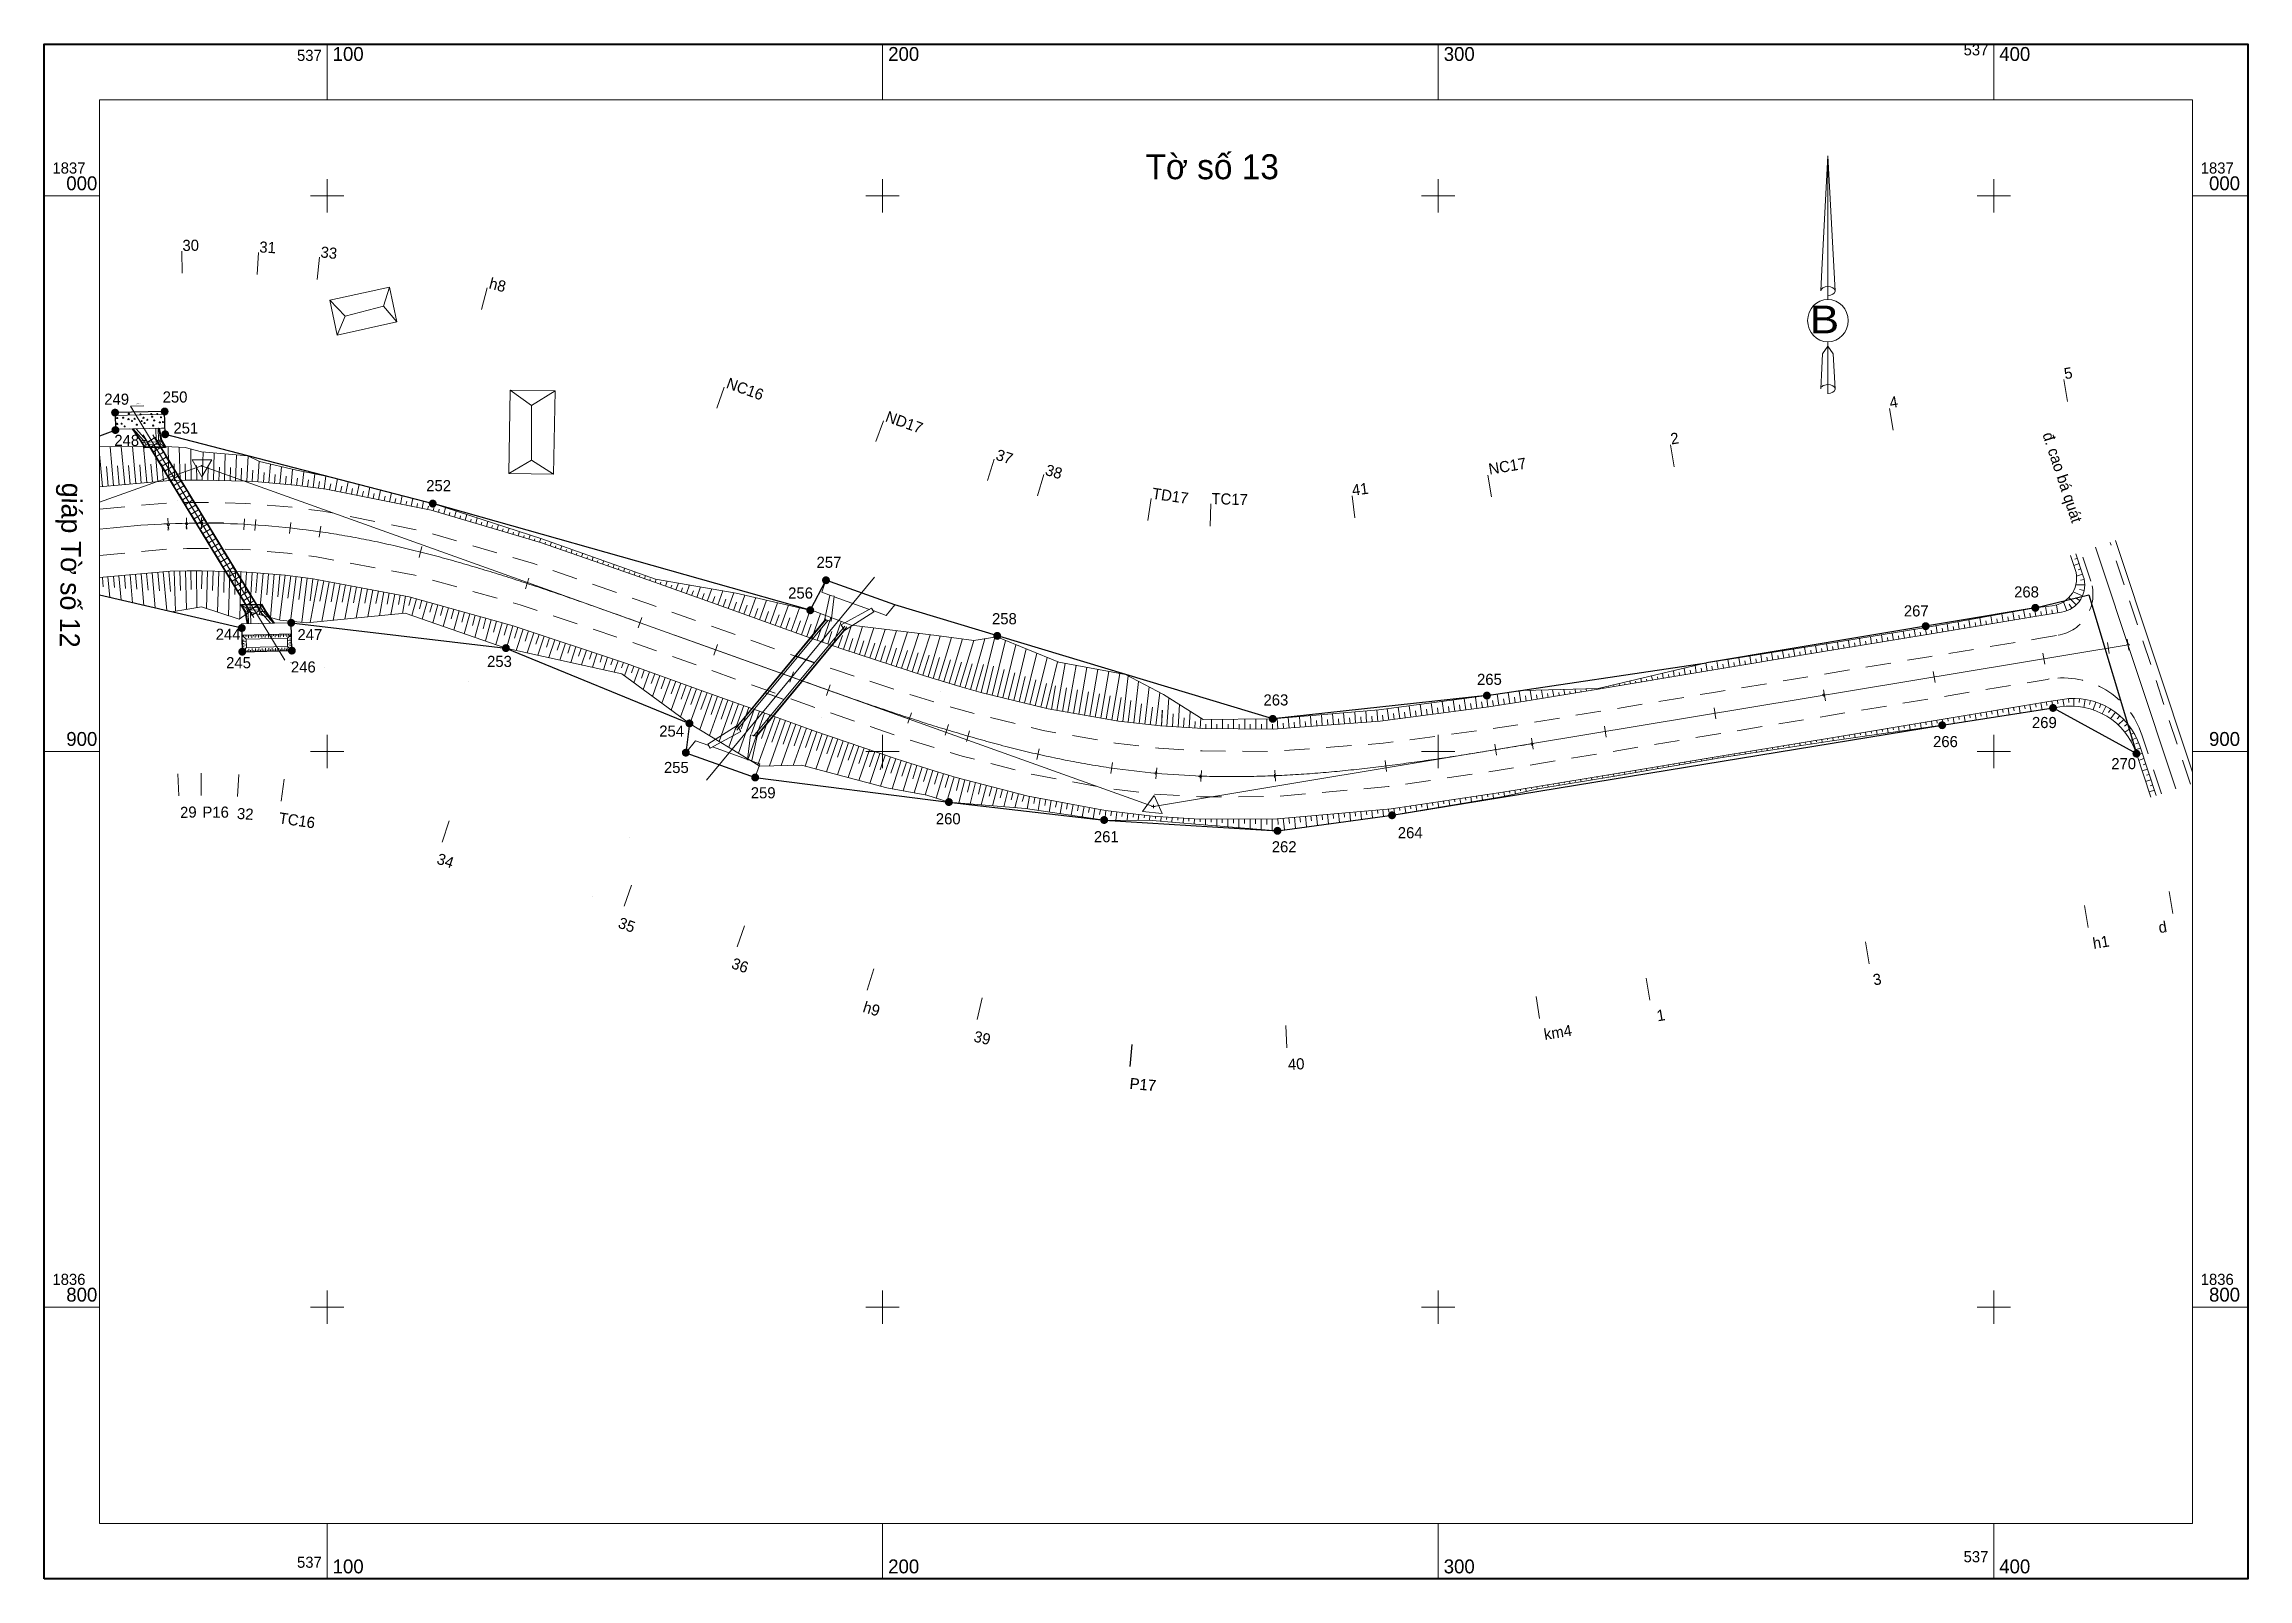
# Model space of a CAD drawing. Header units: metres. Extents: x 537049 to 537446, y 1836751 to 1837027.
import ezdxf
from ezdxf.enums import TextEntityAlignment as Align

# ---------------------------------------------------------------- set-up
doc = ezdxf.new("R2010")
doc.units = ezdxf.units.M
doc.header["$MEASUREMENT"] = 0
doc.linetypes.add('DGN Style 2', pattern=[7.5575, 4.5345, -3.023])
doc.layers.get('0').update_dxf_attribs({"color": 1})
for name, color, linetype, lineweight in [('Level 19', 1, 'Continuous', 0), ('Level 2', 1, 'Continuous', 0), ('Level 3', 1, 'Continuous', 0), ('Level 4', 1, 'Continuous', 0), ('Level 42', 1, 'Continuous', 0), ('Level 44', 1, 'Continuous', 0), ('Level 5', 1, 'Continuous', 0), ('Level 51', 1, 'Continuous', 0), ('Level 62', 1, 'Continuous', 0), ('Level 63', 1, 'Continuous', 0), ('Level 8', 1, 'Continuous', 0), ('Level 9', 1, 'Continuous', 0)]:
    doc.layers.add(name, color=color, linetype=linetype, lineweight=lineweight)
doc.styles.add('Style-CHAR_FAST_FONT', font='CHAR_FAST_FONT.shx')
doc.styles.add('Style-ENGINEERING', font='ENGINEERING.shx')
doc.styles.add('Style-STANDARD', font='STANDARD.shx')

msp = doc.modelspace()

# ---------------------------------------------------------------- texts
at = {"layer": 'Level 19', "color": 7, "linetype": 'Continuous', "lineweight": 0, "style": 'Style-ENGINEERING'}
msp.add_text('D', height=0.00276, dxfattribs=at).set_placement((537435.760878, 1836761.09138), align=Align.MIDDLE_CENTER)
at = {"layer": 'Level 2', "color": 7, "linetype": 'Continuous', "lineweight": 0, "char_height": 1.99998, "attachment_point": 1, "line_spacing_factor": 0.828316, "style": 'Style-CHAR_FAST_FONT'}
for s, insert, rotation in [('30\\P', (537073.941377, 1836992.060194), 0.97814444), ('31\\P', (537087.86, 1836991.8), 357.00563611), ('33\\P', (537098.95, 1836990.91), 353.83526944), ('h8\\P', (537129.49, 1836985.29), 345.85954167), ('NC16\\P', (537172.36, 1836967.34), 340.3114), ('5\\P', (537412.516133, 1836968.947598), 9.414625), ('4\\P', (537381.076133, 1836963.737598), 9.414625), ('ND17\\P', (537201.01, 1836961.34), 340.31113333), ('37\\P', (537220.83, 1836954.45), 341.88703333), ('2\\P', (537341.666133, 1836957.207598), 9.414625), ('®. cao b¸ qu¸t\\P', (537410.641055, 1836957.696916), 288.38227222), ('38\\P', (537229.68, 1836951.72), 343.83031389), ('NC17\\P', (537308.91613, 1836951.777597), 9.41435833), ('TD17\\P', (537248.69, 1836947.47), 351.67506111), ('TC17\\P', (537259.23, 1836946.53), 357.95252222), ('41\\P', (537284.351547, 1836948.010211), 7.13685278), ('29\\P', (537073.496001, 1836890.011016), 2.23865278), ('P16\\P', (537077.56, 1836890.08), 359.94681944), ('32\\P', (537083.85, 1836889.86), 356.24169444), ('TC16\\P', (537091.48, 1836889.06), 351.77262222), ('34\\P', (537120.19, 1836881.75), 341.81700556), ('35\\P', (537152.88, 1836870.23), 340.31113333), ('h1\\P', (537417.676133, 1836866.417598), 9.414625), ('d\\P', (537429.506133, 1836869.257598), 9.414625), ('36\\P', (537173.27, 1836862.94), 340.45623056), ('3\\P', (537378.116133, 1836859.857598), 9.414625), ('h9\\P', (537196.87, 1836855.06), 343.03454167), ('km4\\P', (537318.884599, 1836850.037072), 9.26952778), ('1\\P', (537339.187919, 1836853.39427), 9.414625), ('39\\P', (537216.7, 1836849.76), 347.12004722), ('40\\P', (537272.908535, 1836844.691225), 2.45769722), ('P17\\P', (537244.55, 1836841.27), 354.85429722), ('P17\\P', (537244.58, 1836841.27), 354.87000833)]:
    msp.add_mtext(s, dxfattribs=dict(at, insert=insert, rotation=rotation))
at = {"layer": 'Level 4', "color": 1, "linetype": 'Continuous', "lineweight": 0, "style": 'Style-CHAR_FAST_FONT'}
for s, p in [('249', (537062.115643, 1836963.39999)), ('250', (537072.625643, 1836963.78999)), ('251', (537074.565643, 1836958.19999)), ('248', (537063.925643, 1836955.97999)), ('252', (537120.075643, 1836947.83999)), ('257', (537190.335643, 1836934.03999)), ('256', (537185.225643, 1836928.50999)), ('267', (537386.055643, 1836925.29999)), ('268', (537405.905643, 1836928.70999)), ('244', (537082.175643, 1836921.08999)), ('247', (537096.895643, 1836921.02999)), ('258', (537221.915643, 1836923.88999)), ('245', (537084.055643, 1836915.97999)), ('246', (537095.715643, 1836915.20999)), ('253', (537131.025643, 1836916.20999)), ('263', (537270.785643, 1836909.26999)), ('265', (537309.225643, 1836912.97999)), ('254', (537162.015643, 1836903.66999)), ('266', (537391.315643, 1836901.77999)), ('255', (537162.865643, 1836897.11999)), ('259', (537178.495643, 1836892.55999)), ('260', (537211.805643, 1836887.88999)), ('264', (537294.965643, 1836885.37999)), ('261', (537240.255643, 1836884.65999)), ('262', (537272.275643, 1836882.84999))]:
    msp.add_text(s, height=1.99998, dxfattribs=at).set_placement(p, align=Align.MIDDLE_CENTER)
at = {"layer": 'Level 4', "color": 7, "linetype": 'Continuous', "lineweight": 0, "style": 'Style-CHAR_FAST_FONT'}
for s, p in [('269', (537409.115643, 1836905.20999)), ('270', (537423.395643, 1836897.80999))]:
    msp.add_text(s, height=1.99998, dxfattribs=at).set_placement(p, align=Align.MIDDLE_CENTER)
at = {"layer": 'Level 63', "color": 7, "linetype": 'Continuous', "lineweight": 0, "style": 'Style-CHAR_FAST_FONT'}
for p in [(537099.041286, 1837024.27), (537399.041286, 1837025.27), (537399.041286, 1836754.09), (537099.041286, 1836753.09)]:
    msp.add_text('537', height=1.99998, dxfattribs=at).set_placement(p, align=Align.RIGHT)
for s, height, p in [('100', 2.50002, (537101, 1837024.27)), ('200', 2.50002, (537201, 1837024.27)), ('300', 2.50002, (537301, 1837024.27)), ('400', 2.50002, (537401, 1837024.27)), ('1837', 1.99998, (537050.55, 1837004)), ('1837', 1.99998, (537050.55, 1837004)), ('1837', 1.99998, (537437.26, 1837004)), ('1837', 1.99998, (537437.26, 1837004)), ('000', 2.50002, (537053.05, 1837001)), ('000', 2.50002, (537438.76, 1837001)), ('900', 2.50002, (537053.05, 1836901)), ('900', 2.50002, (537438.76, 1836901)), ('1836', 1.99998, (537050.55, 1836804)), ('800', 2.50002, (537053.05, 1836801)), ('1836', 1.99998, (537437.26, 1836804)), ('800', 2.50002, (537438.76, 1836801)), ('100', 2.50002, (537101, 1836752.09)), ('200', 2.50002, (537201, 1836752.09)), ('300', 2.50002, (537301, 1836752.09)), ('400', 2.50002, (537401, 1836752.09))]:
    msp.add_text(s, height=height, dxfattribs=at).set_placement(p)
msp.add_text('T%%234 s%%232 13', height=4.5, dxfattribs=at).set_placement((537259.325039, 1837007.48), align=Align.TOP_CENTER)
msp.add_text('gi%%184p T%%234 s%%232 12', height=3.6, rotation=269.18963056, dxfattribs=at).set_placement((537055.658713, 1836933.490016), align=Align.TOP_CENTER)

# ---------------------------------------------------------------- blocks, each defined once
blk = doc.blocks.new('DDCT_1')
at = {"color": 0, "linetype": 'Continuous', "lineweight": 0}
for p, q in [((6.2, 0), (-6.2, 0)), ((0, -6.2), (0, 6.2))]:
    blk.add_line(p, q, dxfattribs=at)
blk = doc.blocks.new('A$C2B2')
at = {"color": 0, "linetype": 'ByBlock', "lineweight": 0, "flags": 128}
blk.add_lwpolyline([(0, 0), (0, 0), (0, 0), (0, 0), (0, 0), (0, 0), (0, 0), (0, 0)], close=True, dxfattribs=at)
blk = doc.blocks.new('A$C7D1')
at = {"color": 7, "linetype": 'Continuous', "lineweight": 0, "xscale": 400.0000000000001, "yscale": 400.0000000000001, "rotation": 98.18340100000023}
blk.add_blockref('A$C2B2', (0, 0.12), dxfattribs=at)
blk = doc.blocks.new('A$C7BE')
at = {"color": 0, "linetype": 'Continuous', "lineweight": 0, "rotation": 243.7030290000004}
blk.add_blockref('A$C7D1', (0.17, -0.43), dxfattribs=at)
blk = doc.blocks.new('BLOCK_')
at = {"color": 0, "linetype": 'ByBlock', "lineweight": 0}
blk.add_point((0, 0), dxfattribs=at)
blk = doc.blocks.new('KH_DIN')
at = {"color": 0, "linetype": 'Continuous', "lineweight": 0, "flags": 128}
blk.add_lwpolyline([(1.08, -1.83), (1.09, 1.71), (-1.99, -0.04)], close=True, dxfattribs=at)
blk.add_lwpolyline([(-0.05, 0, 1), (0.05, 0, 1)], format="xyb", close=True, dxfattribs=at)
at = {"color": 0, "linetype": 'Continuous', "lineweight": 0}
blk.add_blockref('BLOCK_', (0, 0), dxfattribs=at)
at = {"color": 0, "linetype": 'Continuous', "lineweight": 0, "style": 'Style-STANDARD', "flags": 1}
blk.add_attdef('xdata0', text='', height=1, rotation=270.0545, dxfattribs=at).set_placement((0, 0), align=Align.TOP_LEFT)
blk.add_attdef('xdata0', text='', height=1, rotation=270.0545, dxfattribs=at).set_placement((0, 0), align=Align.TOP_LEFT)
blk = doc.blocks.new('A$C21B')
at = {"color": 252, "linetype": 'Continuous', "lineweight": 0}
for p, q in [((3, 15.59), (0, 10.39)), ((0, 10.39), (3, 5.19)), ((9, 15.59), (3, 15.59)), ((3, 5.19), (9, 5.19)), ((12, 20.78), (9, 15.59)), ((12, 10.39), (9, 15.59)), ((12, 10.39), (9, 5.19)), ((9, 5.19), (12, 0)), ((18, 20.78), (12, 20.78)), ((12, 10.39), (18, 10.39)), ((12, 0), (18, 0)), ((21, 15.59), (18, 20.78)), ((18, 10.39), (21, 15.59)), ((21, 5.19), (18, 10.39)), ((18, 0), (21, 5.19))]:
    blk.add_line(p, q, dxfattribs=at)
blk = doc.blocks.new('DWGLDR')
at = {"layer": 'Level 42', "color": 7, "linetype": 'Continuous', "lineweight": 0, "flags": 128}
blk.add_lwpolyline([(-2132.75, -989.9), (-2132.75, -1230.73)], dxfattribs=at)
at = {"layer": 'Level 42', "color": 7, "linetype": 'Continuous', "lineweight": 0, "extrusion": (0, 0, -1)}
blk.add_solid([(2132.75, -989.9), (2136.92, -1039.9), (2128.58, -1039.9)], dxfattribs=at)
blk = doc.blocks.new('A$C002')
at = {"color": 0, "linetype": 'Continuous', "lineweight": 0}
for p, q in [((-2132.75, -1230.73), (2496.39, 1441.91)), ((1829.83, 1273.7), (1613.58, 1128.25)), ((1829.83, 1258.12), (1613.58, 1112.67)), ((1829.83, 1253.12), (1613.58, 1071.67)), ((1829.83, 1200.29), (1613.58, 1018.84)), ((1829.83, 681.8), (1829.83, 1574.16)), ((1829.83, 1574.16), (2329.83, 1574.16)), ((2029.83, 1574.16), (2029.83, 681.8)), ((2104.83, 1499.16), (2029.83, 1574.16)), ((2029.83, 1462.12), (2055.78, 1462.12)), ((2029.83, 1432.12), (2081.73, 1432.12)), ((2029.83, 1402.12), (2055.78, 1402.12)), ((2029.83, 1372.12), (2081.73, 1372.12)), ((2029.83, 1368.8), (2055.78, 1368.8)), ((2029.83, 1338.8), (2081.73, 1338.8)), ((2029.83, 1308.8), (2055.78, 1308.8)), ((2029.83, 1278.8), (2081.73, 1278.8)), ((2029.83, 1248.8), (2055.78, 1248.8)), ((2029.83, 1218.8), (2081.73, 1218.8)), ((2030.63, 1551.85), (2082.53, 1551.85)), ((2030.63, 1521.85), (2056.58, 1521.85)), ((2030.63, 1491.85), (2082.53, 1491.85)), ((2104.83, 1499.16), (2104.83, 756.8)), ((2104.83, 1499.16), (2254.83, 1499.16)), ((2120.63, 1574.16), (2120.63, 1536.66)), ((2150.63, 1574.16), (2150.63, 1499.16)), ((2180.63, 1574.16), (2180.63, 1536.66)), ((2210.63, 1574.16), (2210.63, 1499.16)), ((2240.63, 1574.16), (2240.63, 1536.66)), ((2254.83, 1499.16), (2329.83, 1574.16)), ((2254.83, 1499.16), (2254.83, 756.8)), ((2329.83, 1448.23), (2277.94, 1448.23)), ((2329.83, 1393.25), (2277.94, 1393.25)), ((2329.83, 1338.8), (2277.94, 1338.8)), ((2329.83, 1278.8), (2277.94, 1278.8)), ((2329.83, 1218.8), (2277.94, 1218.8)), ((2330.63, 1551.85), (2278.74, 1551.85)), ((2330.63, 1491.85), (2278.74, 1491.85)), ((2329.83, 1478.23), (2303.88, 1478.23)), ((2329.83, 1418.23), (2303.88, 1418.23)), ((2329.83, 1368.8), (2303.88, 1368.8)), ((2329.83, 1308.8), (2303.88, 1308.8)), ((2329.83, 1248.8), (2303.88, 1248.8)), ((2330.63, 1521.85), (2304.69, 1521.85)), ((2329.83, 1574.16), (2329.83, 681.8)), ((2496.39, 1441.91), (2434.35, 1406.09)), ((1482.58, 1052.61), (1613.58, 1128.25)), ((1482.58, 669.83), (1482.58, 1052.61)), ((1492.58, 1043.23), (1613.58, 1113.1)), ((1492.58, 691.74), (1492.58, 1043.23)), ((1492.58, 1043.23), (1543.83, 1031.4)), ((1689.17, 1062.48), (1571.68, 994.64)), ((1583.83, 1054.49), (1613.58, 1071.67)), ((1583.83, 1001.66), (1613.58, 1018.84)), ((1613.58, 845.61), (1583.83, 828.43)), ((1583.83, 785.43), (1613.58, 802.61)), ((1716.2, 904.85), (1598.71, 837.02)), ((1613.58, 1071.67), (1613.58, 1112.67)), ((1613.58, 1018.84), (1613.58, 1071.67)), ((1829.83, 845.61), (1613.58, 845.61)), ((1613.58, 802.61), (1613.58, 845.61)), ((1613.58, 761.61), (1613.58, 802.61)), ((1829.83, 802.61), (1613.58, 802.61)), ((1613.58, 761.61), (1829.83, 797.61)), ((2029.83, 1188.8), (2055.78, 1188.8)), ((2029.83, 1158.8), (2081.73, 1158.8)), ((2029.83, 1128.8), (2055.78, 1128.8)), ((2029.83, 1098.8), (2081.73, 1098.8)), ((2029.83, 1068.8), (2055.78, 1068.8)), ((2029.83, 1038.8), (2081.73, 1038.8)), ((2029.83, 1008.8), (2055.78, 1008.8)), ((2029.83, 978.8), (2081.73, 978.8)), ((2029.83, 948.8), (2055.78, 948.8)), ((2029.83, 918.8), (2081.73, 918.8)), ((2029.83, 888.8), (2055.78, 888.8)), ((2029.83, 858.8), (2081.73, 858.8)), ((2029.83, 828.8), (2055.78, 828.8)), ((2029.83, 798.8), (2081.73, 798.8)), ((2329.83, 1158.8), (2277.94, 1158.8)), ((2329.83, 1098.8), (2277.94, 1098.8)), ((2329.83, 1038.8), (2277.94, 1038.8)), ((2329.83, 978.8), (2277.94, 978.8)), ((2329.83, 918.8), (2277.94, 918.8)), ((2329.83, 858.8), (2277.94, 858.8)), ((2329.83, 798.8), (2277.94, 798.8)), ((2329.83, 1188.8), (2303.88, 1188.8)), ((2329.83, 1128.8), (2303.88, 1128.8)), ((2329.83, 1068.8), (2303.88, 1068.8)), ((2329.83, 1008.8), (2303.88, 1008.8)), ((2329.83, 948.8), (2303.88, 948.8)), ((2329.83, 888.8), (2303.88, 888.8)), ((2329.83, 828.8), (2303.88, 828.8)), ((1482.58, 669.83), (1613.58, 745.47)), ((1543.83, 762.33), (1492.58, 691.74)), ((1492.58, 691.74), (1613.58, 761.61)), ((1613.58, 745.47), (1829.83, 781.47)), ((1829.83, 681.8), (2329.83, 681.8)), ((2029.83, 768.8), (2055.78, 768.8)), ((2104.83, 756.8), (2029.83, 681.8)), ((2029.83, 741.8), (2055.78, 741.8)), ((2029.83, 708.8), (2055.78, 708.8)), ((2104.83, 756.8), (2254.83, 756.8)), ((2119.83, 681.8), (2119.83, 719.3)), ((2149.83, 681.8), (2149.83, 756.8)), ((2179.83, 681.8), (2179.83, 719.3)), ((2209.83, 681.8), (2209.83, 756.8)), ((2239.83, 681.8), (2239.83, 719.3)), ((2254.83, 756.8), (2329.83, 681.8)), ((2329.83, 738.8), (2277.94, 738.8)), ((2329.83, 768.8), (2303.88, 768.8)), ((2329.83, 741.8), (2303.88, 741.8)), ((2329.83, 708.8), (2303.88, 708.8)), ((0, 392.93), (0, -679.48)), ((-1723.32, -619.02), (-2023.32, -619.02)), ((-2023.32, -619.02), (-2023.32, -1511.53)), ((-1973.32, -619.02), (-1973.32, -1511.53)), ((-1723.32, -619.02), (-1723.32, -1463.33)), ((-1723.32, -683.02), (-1723.32, -619.02)), ((-1507.32, -683.02), (-1723.32, -719.02)), ((-1507.32, -699.02), (-1723.32, -735.02)), ((-1723.32, -740.02), (-1723.32, -735.02)), ((-1723.32, -740.02), (-1507.32, -740.02)), ((-1723.32, -783.02), (-1507.32, -783.02)), ((-1609.94, -842.26), (-1492.44, -774.43)), ((-1376.33, -607.39), (-1507.57, -683.16)), ((-1386.31, -629.15), (-1507.32, -699.02)), ((-1507.32, -699.02), (-1507.32, -740.02)), ((-1477.57, -722.84), (-1507.32, -740.02)), ((-1507.32, -740.02), (-1507.32, -783.02)), ((-1507.32, -783.02), (-1477.57, -765.84)), ((-1477.57, -681.84), (-1477.57, -722.84)), ((-1437.57, -699.74), (-1386.31, -629.15)), ((-1386.31, -629.15), (-1386.31, -980.22)), ((-1376.33, -607.39), (-1376.33, -990.46)), ((-1723.32, -1137.5), (-1507.32, -956.25)), ((-1723.32, -1190.33), (-1507.32, -1009.08)), ((-1723.32, -1195.33), (-1507.32, -1050.08)), ((-1723.32, -1211.33), (-1507.32, -1066.08)), ((-1609.94, -1015.49), (-1492.44, -947.66)), ((-1477.57, -939.07), (-1507.32, -956.25)), ((-1507.32, -956.25), (-1507.32, -1009.08)), ((-1386.31, -980.22), (-1507.32, -1050.08)), ((-1376.33, -990.46), (-1507.32, -1066.08)), ((-1477.57, -991.91), (-1507.32, -1009.08)), ((-1507.32, -1009.08), (-1507.32, -1050.08)), ((-1477.57, -939.07), (-1470.57, -951.2)), ((-1477.57, -991.91), (-1477.57, -1032.91)), ((-1386.31, -980.22), (-1437.57, -968.81)), ((-2132.75, -1230.73), (-2075.8, -1197.84)), ((-1723.32, -1511.53), (-2023.32, -1511.53)), ((-1723.32, -1190.33), (-1723.32, -1195.33)), ((-1723.32, -1263.33), (-1723.32, -1511.53))]:
    blk.add_line(p, q, dxfattribs=at)
at = {"color": 0, "linetype": 'Continuous', "lineweight": 0, "flags": 128}
for points in [[(-1552.58, -809.15), (-1559.57, -797.04), (1589.3, 1020.96), (1596.29, 1008.85)], [(-1470.57, -951.2), (1678.3, 866.8), (1671.31, 878.92)], [(1233.96, 626.43), (1321.43, 676.93), (1246.42, 806.85), (1158.95, 756.35), (1233.96, 626.43)], [(1321.43, 676.93), (1408.9, 727.43), (1333.88, 857.35), (1246.42, 806.85), (1321.43, 676.93)], [(1408.9, 727.43), (1496.37, 777.93), (1421.35, 907.85), (1333.88, 857.35), (1408.9, 727.43)], [(1496.37, 777.93), (1583.83, 828.43), (1508.82, 958.35), (1421.35, 907.85), (1496.37, 777.93)], [(1583.83, 828.43), (1671.3, 878.93), (1596.29, 1008.85), (1508.82, 958.35), (1583.83, 828.43)], [(1583.83, 785.43), (1543.83, 762.33), (1543.83, 1031.4), (1583.83, 1054.49), (1583.83, 785.43)], [(534.21, 222.43), (621.68, 272.93), (546.67, 402.85), (459.2, 352.35), (534.21, 222.43)], [(621.68, 272.93), (709.15, 323.43), (634.14, 453.35), (546.67, 402.85), (621.68, 272.93)], [(709.15, 323.43), (796.62, 373.93), (721.6, 503.85), (634.14, 453.35), (709.15, 323.43)], [(796.62, 373.93), (884.09, 424.43), (809.07, 554.35), (721.6, 503.85), (796.62, 373.93)], [(884.09, 424.43), (971.55, 474.93), (896.54, 604.85), (809.07, 554.35), (884.09, 424.43)], [(971.55, 474.93), (1059.02, 525.43), (984.01, 655.35), (896.54, 604.85), (971.55, 474.93)], [(1059.02, 525.43), (1146.49, 575.93), (1071.48, 705.85), (984.01, 655.35), (1059.02, 525.43)], [(1146.49, 575.93), (1233.96, 626.43), (1158.95, 756.35), (1071.48, 705.85), (1146.49, 575.93)], [(-78.07, -131.07), (9.4, -80.57), (-65.61, 49.35), (-153.08, -1.15), (-78.07, -131.07)], [(9.4, -80.57), (96.87, -30.07), (21.86, 99.85), (-65.61, 49.35), (9.4, -80.57)], [(96.87, -30.07), (184.34, 20.43), (109.32, 150.35), (21.86, 99.85), (96.87, -30.07)], [(184.34, 20.43), (271.81, 70.93), (196.79, 200.85), (109.32, 150.35), (184.34, 20.43)], [(271.81, 70.93), (359.27, 121.43), (284.26, 251.35), (196.79, 200.85), (271.81, 70.93)], [(359.27, 121.43), (446.74, 171.93), (371.73, 301.85), (284.26, 251.35), (359.27, 121.43)], [(446.74, 171.93), (534.21, 222.43), (459.2, 352.35), (371.73, 301.85), (446.74, 171.93)], [(-777.82, -535.07), (-690.35, -484.57), (-765.36, -354.65), (-852.83, -405.15), (-777.82, -535.07)], [(-690.35, -484.57), (-602.88, -434.07), (-677.89, -304.15), (-765.36, -354.65), (-690.35, -484.57)], [(-602.88, -434.07), (-515.41, -383.57), (-590.42, -253.65), (-677.89, -304.15), (-602.88, -434.07)], [(-515.41, -383.57), (-427.94, -333.07), (-502.96, -203.15), (-590.42, -253.65), (-515.41, -383.57)], [(-427.94, -333.07), (-340.47, -282.57), (-415.49, -152.65), (-502.96, -203.15), (-427.94, -333.07)], [(-340.47, -282.57), (-253.01, -232.07), (-328.02, -102.15), (-415.49, -152.65), (-340.47, -282.57)], [(-253.01, -232.07), (-165.54, -181.57), (-240.55, -51.65), (-328.02, -102.15), (-253.01, -232.07)], [(-165.54, -181.57), (-78.07, -131.07), (-153.08, -1.15), (-240.55, -51.65), (-165.54, -181.57)], [(-1477.57, -939.07), (-1390.1, -888.57), (-1465.11, -758.65), (-1552.58, -809.15), (-1477.57, -939.07)], [(-1477.57, -722.84), (-1437.57, -699.74), (-1437.57, -968.81), (-1477.57, -991.91), (-1477.57, -722.84)], [(-1390.1, -888.57), (-1302.63, -838.07), (-1377.64, -708.15), (-1465.11, -758.65), (-1390.1, -888.57)], [(-1302.63, -838.07), (-1215.16, -787.57), (-1290.17, -657.65), (-1377.64, -708.15), (-1302.63, -838.07)], [(-1215.16, -787.57), (-1127.69, -737.07), (-1202.7, -607.15), (-1290.17, -657.65), (-1215.16, -787.57)], [(-1127.69, -737.07), (-1040.22, -686.57), (-1115.24, -556.65), (-1202.7, -607.15), (-1127.69, -737.07)], [(-1040.22, -686.57), (-952.75, -636.07), (-1027.77, -506.15), (-1115.24, -556.65), (-1040.22, -686.57)], [(-952.75, -636.07), (-865.29, -585.57), (-940.3, -455.65), (-1027.77, -506.15), (-952.75, -636.07)], [(-865.29, -585.57), (-777.82, -535.07), (-852.83, -405.15), (-940.3, -455.65), (-865.29, -585.57)]]:
    blk.add_lwpolyline(points, dxfattribs=at)
at = {"color": 0, "linetype": 'Continuous', "lineweight": 0}
for centre, radius in [((0, 0), 20.96), ((0, 0.33), 10.48), ((2.44, -269.98), 20.96), ((12.01, -599.83), 20.96)]:
    blk.add_circle(centre, radius, dxfattribs=at)
for name, p in [('A$C21B', (-1992.82, -762.3)), ('A$C21B', (-1934.62, -696.01)), ('A$C21B', (-1844.54, -664.07)), ('A$C21B', (-1841.64, -720.95)), ('DWGLDR', (0, 0)), ('DWGLDR', (0, 0)), ('A$C21B', (-1992.82, -871.28)), ('A$C21B', (-1992.82, -1064.85)), ('A$C21B', (-1945.57, -855.93)), ('A$C21B', (-1929.78, -1011.69)), ('A$C21B', (-1912.78, -1172.9)), ('A$C21B', (-1892.33, -943.81)), ('A$C21B', (-1879.72, -819.75)), ('A$C21B', (-1871.87, -1046.67)), ('A$C21B', (-1835.81, -997.13)), ('A$C21B', (-1807.61, -1133.58)), ('A$C21B', (-1787.54, -840.59)), ('A$C21B', (-2010.14, -1275.04)), ('A$C21B', (-2010.14, -1489.03)), ('A$C21B', (-1940.04, -1378.14)), ('A$C21B', (-1936.15, -1487.21)), ('A$C21B', (-1911.8, -1282.82)), ('A$C21B', (-1878.04, -1219.59)), ('A$C21B', (-1831.97, -1408.29)), ('A$C21B', (-1831.97, -1487.24)), ('A$C21B', (-1784.26, -1354.79))]:
    blk.add_blockref(name, p, dxfattribs=at)
at = {"color": 0, "linetype": 'Continuous', "lineweight": 0, "style": 'Style-ENGINEERING'}
for p in [(2554.72, 1568.6), (-2160.36, -1089.43)]:
    blk.add_text('i', height=64.8, dxfattribs=at).set_placement(p, align=Align.MIDDLE_RIGHT)
for s, p in [('30', (76.74, -289.99)), ('29', (87.95, -623.61))]:
    blk.add_text(s, height=40, dxfattribs=at).set_placement(p, align=Align.CENTER)
blk = doc.blocks.new('A$C678')
at = {"color": 0, "linetype": 'ByBlock', "lineweight": -2}
for p, q in [((0, 22.34), (0, -22.34)), ((-16.18, 12.27), (-18.48, 13.11)), ((-18.48, 13.11), (-18.48, -0.05)), ((-16.18, 9.77), (-16.18, 12.27)), ((-21.95, 7.99), (22.62, -8.23)), ((-16.18, 2.35), (-16.18, 9.07)), ((-11.85, 6.28), (12.3, -2.51)), ((-11.85, 5.91), (12.3, -2.88)), ((-11.38, 6.22), (12.1, -2.33)), ((-16.18, -0.05), (-16.18, 1.81)), ((-11.95, 2.27), (11.54, -6.27)), ((-11.85, 2.72), (12.3, -6.07)), ((-11.85, 2.34), (12.3, -6.45)), ((-3.83, 2.99), (-3.83, -0.58)), ((-3.79, 2.97), (-3.79, -0.59)), ((4.24, 0.05), (4.24, -3.51)), ((4.28, 0.04), (4.28, -3.53)), ((-18.48, -0.05), (-16.18, -0.05)), ((19.23, -0.12), (16.63, -0.12)), ((16.63, -0.12), (16.63, -1.97)), ((16.63, -2.51), (16.63, -9.23)), ((19.23, -0.12), (19.23, -13.37)), ((16.63, -9.93), (16.63, -12.43)), ((16.63, -12.43), (19.23, -13.37))]:
    blk.add_line(p, q, dxfattribs=at)
at = {"color": 0, "linetype": 'ByBlock', "lineweight": -2, "flags": 128}
for points in [[(-16, 9.98), (-11.08, 6.11), (-11.85, 5.2), (-16.51, 9.37), (-16, 9.98)], [(-11.64, 2.13), (-16.13, 1.54), (-16.27, 2.33), (-11.85, 3.31), (-11.64, 2.13)], [(12.1, -2.29), (16.58, -1.7), (16.72, -2.49), (12.3, -3.47), (12.1, -2.29)], [(16.45, -10.15), (11.53, -6.28), (12.3, -5.36), (16.97, -9.53), (16.45, -10.15)]]:
    blk.add_lwpolyline(points, dxfattribs=at)
blk = doc.blocks.new('*U39')
at = {"layer": 'Level 51', "color": 7, "linetype": 'Continuous', "lineweight": 0}
for p, q in [((0.06, 50.73), (-2.51, 2.08)), ((0.06, 50.73), (3.13, -6.88)), ((0.06, 50.73), (3.13, -6.88)), ((0.06, 50.73), (3.13, -6.88)), ((0.06, -4.95), (0.06, 50.73)), ((-2.51, 2.08), (-3.01, -6.77)), ((0.06, -4.95), (0.06, -7.18)), ((0.06, -7.18), (0.06, -8.83)), ((0.06, -8.83), (0.06, -10.49)), ((0.06, -8.83), (0.06, -10.49)), ((0.06, -8.83), (0.06, -10.49)), ((3.13, -6.88), (3.13, -6.77)), ((-2.2, -33.63), (-2.51, -39.7)), ((0.06, -30.43), (-2.2, -33.63)), ((0.06, -30.43), (0.06, -28.54)), ((0.06, -30.43), (0.06, -28.54)), ((0.06, -30.43), (0.06, -28.54)), ((0.06, -30.43), (2.32, -33.63)), ((0.06, -30.43), (2.32, -33.63)), ((0.06, -30.43), (2.32, -33.63)), ((0.06, -46.77), (0.06, -30.43)), ((2.32, -33.63), (3.13, -48.7)), ((2.32, -33.63), (3.13, -48.7)), ((2.32, -33.63), (3.13, -48.7)), ((-2.51, -39.7), (-3.01, -48.5)), ((0.06, -46.77), (0.06, -48.96)), ((0.06, -48.96), (0.06, -50.63)), ((3.13, -48.7), (3.13, -48.5))]:
    blk.add_line(p, q, dxfattribs=at)
at = {"layer": 'Level 51', "color": 7, "linetype": 'Continuous', "lineweight": 0, "extrusion": (0, 0, -1)}
for centre, start_param, end_param in [((0.04, -6.89), 3.208733, 4.712389), ((0.04, -48.68), 3.792116, 4.712389), ((0.04, -48.68), 3.208907, 3.792116)]:
    blk.add_ellipse(centre, major_axis=(3.06, 0), ratio=0.632193, start_param=start_param, end_param=end_param, dxfattribs=at)
at = {"layer": 'Level 51', "color": 7, "linetype": 'Continuous', "lineweight": 0}
for centre, start_param, end_param in [((0.04, -6.89), 0.067141, 1.570796), ((0.04, -6.89), 4.712389, 6.283185), ((0.04, -48.68), 0.067141, 1.570796), ((0.04, -48.68), 4.712389, 6.283185)]:
    blk.add_ellipse(centre, major_axis=(3.06, 0), ratio=0.632193, start_param=start_param, end_param=end_param, dxfattribs=at)
blk.add_ellipse((0.04, -19.51), major_axis=(0, 9.03), ratio=0.956213, dxfattribs=at)
at = {"layer": 'Level 51', "color": 7, "linetype": 'Continuous', "lineweight": 0, "insert": (-1.42, -24.91), "char_height": 11.8046, "attachment_point": 8, "line_spacing_factor": 0.60241, "style": 'Style-CHAR_FAST_FONT'}
blk.add_mtext('\\H1.000000x;\\W1.194961;\\T1.000;B\\P', dxfattribs=at)

# ---------------------------------------------------------------- hatches: boundary and pattern name
at = {"layer": 'Level 4', "linetype": 'Continuous', "lineweight": 0}
h = msp.add_hatch(color=7, dxfattribs=at)
edge = h.paths.add_edge_path()
edge.add_arc((537061.83, 1836960.98), 0.718679, 360, 720)
h = msp.add_hatch(color=7, dxfattribs=at)
edge = h.paths.add_edge_path()
edge.add_arc((537070.75, 1836961.18), 0.718679, 360, 720)
h = msp.add_hatch(color=7, dxfattribs=at)
edge = h.paths.add_edge_path()
edge.add_arc((537061.89, 1836957.84), 0.718679, 360, 720)
h = msp.add_hatch(color=7, dxfattribs=at)
edge = h.paths.add_edge_path()
edge.add_arc((537070.85, 1836957.08), 0.718679, 360, 720)
h = msp.add_hatch(color=7, dxfattribs=at)
edge = h.paths.add_edge_path()
edge.add_arc((537119.01, 1836944.61), 0.718679, 360, 720)
h = msp.add_hatch(color=7, dxfattribs=at)
edge = h.paths.add_edge_path()
edge.add_arc((537189.8, 1836930.81), 0.718679, 360, 720)
h = msp.add_hatch(color=7, dxfattribs=at)
edge = h.paths.add_edge_path()
edge.add_arc((537186.97, 1836925.41), 0.718679, 360, 720)
h = msp.add_hatch(color=7, dxfattribs=at)
edge = h.paths.add_edge_path()
edge.add_arc((537407.49, 1836925.85), 0.718679, 360, 720)
h = msp.add_hatch(color=7, dxfattribs=at)
edge = h.paths.add_edge_path()
edge.add_arc((537084.64, 1836922.21), 0.718679, 360, 720)
h = msp.add_hatch(color=7, dxfattribs=at)
edge = h.paths.add_edge_path()
edge.add_arc((537093.54, 1836923.15), 0.718679, 360, 720)
h = msp.add_hatch(color=1, dxfattribs=at)
edge = h.paths.add_edge_path()
edge.add_arc((537387.75, 1836922.55), 0.718679, 360, 720)
h = msp.add_hatch(color=7, dxfattribs=at)
edge = h.paths.add_edge_path()
edge.add_arc((537084.73, 1836917.95), 0.718679, 360, 720)
h = msp.add_hatch(color=7, dxfattribs=at)
edge = h.paths.add_edge_path()
edge.add_arc((537093.65, 1836918.15), 0.718679, 360, 720)
h = msp.add_hatch(color=7, dxfattribs=at)
edge = h.paths.add_edge_path()
edge.add_arc((537132.18, 1836918.6), 0.718679, 360, 720)
h = msp.add_hatch(color=1, dxfattribs=at)
edge = h.paths.add_edge_path()
edge.add_arc((537220.62, 1836920.8), 0.718679, 360, 720)
h = msp.add_hatch(color=1, dxfattribs=at)
edge = h.paths.add_edge_path()
edge.add_arc((537308.77, 1836910.06), 0.718679, 360, 720)
h = msp.add_hatch(color=7, dxfattribs=at)
edge = h.paths.add_edge_path()
edge.add_arc((537270.22, 1836905.87), 0.718679, 360, 720)
h = msp.add_hatch(color=7, dxfattribs=at)
edge = h.paths.add_edge_path()
edge.add_arc((537270.22, 1836905.87), 0.718679, 360, 720)
h = msp.add_hatch(color=7, dxfattribs=at)
edge = h.paths.add_edge_path()
edge.add_arc((537410.68, 1836907.83), 0.718679, 360, 720)
h = msp.add_hatch(color=7, dxfattribs=at)
edge = h.paths.add_edge_path()
edge.add_arc((537165.22, 1836905.05), 0.718679, 360, 720)
h = msp.add_hatch(color=7, dxfattribs=at)
edge = h.paths.add_edge_path()
edge.add_arc((537390.72, 1836904.72), 0.718679, 360, 720)
h = msp.add_hatch(color=7, dxfattribs=at)
edge = h.paths.add_edge_path()
edge.add_arc((537164.57, 1836899.78), 0.718679, 360, 720)
h = msp.add_hatch(color=7, dxfattribs=at)
edge = h.paths.add_edge_path()
edge.add_arc((537425.69, 1836899.61), 0.718679, 360, 720)
h = msp.add_hatch(color=7, dxfattribs=at)
edge = h.paths.add_edge_path()
edge.add_arc((537177.05, 1836895.32), 0.718679, 360, 720)
h = msp.add_hatch(color=7, dxfattribs=at)
edge = h.paths.add_edge_path()
edge.add_arc((537211.92, 1836890.89), 0.718679, 360, 720)
h = msp.add_hatch(color=7, dxfattribs=at)
edge = h.paths.add_edge_path()
edge.add_arc((537239.87, 1836887.66), 0.718679, 360, 720)
h = msp.add_hatch(color=7, dxfattribs=at)
edge = h.paths.add_edge_path()
edge.add_arc((537271.08, 1836885.72), 0.718679, 360, 720)
h = msp.add_hatch(color=7, dxfattribs=at)
edge = h.paths.add_edge_path()
edge.add_arc((537291.69, 1836888.51), 0.718679, 360, 720)

# ---------------------------------------------------------------- linework, layer by layer
at = {"layer": 'Level 19', "color": 7, "linetype": 'Continuous', "lineweight": 13}
for p, q in [((537435.758401, 1836830.219193), (537435.758401, 1836851.598525)), ((537435.758401, 1836812.025201), (537435.758401, 1836830.219193)), ((537435.758401, 1836761.085286), (537435.758401, 1836812.025201))]:
    msp.add_line(p, q, dxfattribs=at)
at = {"layer": 'Level 2', "color": 7, "linetype": 'Continuous', "lineweight": 0}
for p, q in [((537073.92, 1836986.06), (537073.85, 1836990.06)), ((537087.43, 1836985.82), (537087.64, 1836989.81)), ((537098.19, 1836984.96), (537098.62, 1836988.93)), ((537127.81, 1836979.53), (537128.79, 1836983.41)), ((537413.27, 1836962.99), (537412.62, 1836966.94)), ((537170.13, 1836961.77), (537171.48, 1836965.53)), ((537381.92, 1836957.8), (537381.27, 1836961.74)), ((537198.79, 1836955.76), (537200.13, 1836959.53)), ((537061.57, 1836947.85), (537060.94, 1836954.85)), ((537063.57, 1836948.03), (537062.95, 1836954.86)), ((537065.56, 1836948.21), (537064.95, 1836954.87)), ((537067.55, 1836948.39), (537066.96, 1836954.88)), ((537069.54, 1836948.57), (537068.97, 1836954.89)), ((537071.53, 1836948.73), (537071.36, 1836954.86)), ((537073.53, 1836948.78), (537073.37, 1836954.74)), ((537075.53, 1836948.82), (537075.49, 1836954.4)), ((537077.53, 1836948.83), (537077.67, 1836953.88)), ((537342.46, 1836951.25), (537341.81, 1836955.2)), ((537059.58, 1836947.67), (537059.05, 1836953.52)), ((537060.58, 1836947.76), (537060.26, 1836951.3)), ((537062.57, 1836947.94), (537062.26, 1836951.4)), ((537064.56, 1836948.12), (537064.26, 1836951.49)), ((537066.55, 1836948.3), (537066.26, 1836951.59)), ((537068.55, 1836948.48), (537068.25, 1836951.68)), ((537070.54, 1836948.67), (537070.25, 1836951.78)), ((537072.53, 1836948.76), (537072.45, 1836951.78)), ((537074.53, 1836948.81), (537074.45, 1836951.75)), ((537076.53, 1836948.83), (537076.51, 1836951.48)), ((537078.53, 1836948.8), (537078.6, 1836951.3)), ((537079.53, 1836948.78), (537079.66, 1836953.72)), ((537080.53, 1836948.75), (537080.6, 1836951.19)), ((537081.53, 1836948.72), (537081.66, 1836953.56)), ((537082.53, 1836948.7), (537082.6, 1836951.09)), ((537083.53, 1836948.67), (537083.66, 1836953.4)), ((537084.53, 1836948.64), (537084.59, 1836950.98)), ((537085.53, 1836948.62), (537085.8, 1836953.2)), ((537086.53, 1836948.56), (537086.65, 1836950.63)), ((537087.53, 1836948.5), (537087.75, 1836952.22)), ((537088.52, 1836948.41), (537088.68, 1836950.18)), ((537089.52, 1836948.33), (537089.81, 1836951.7)), ((537090.52, 1836948.24), (537090.66, 1836949.86)), ((537091.51, 1836948.15), (537091.78, 1836951.24)), ((537093.5, 1836947.98), (537093.75, 1836950.77)), ((537095.49, 1836947.76), (537095.82, 1836950.34)), ((537097.48, 1836947.51), (537097.79, 1836949.96)), ((537218.85, 1836948.79), (537220.09, 1836952.59)), ((537227.9, 1836945.99), (537229.02, 1836949.83)), ((537092.51, 1836948.07), (537092.64, 1836949.54)), ((537094.5, 1836947.88), (537094.67, 1836949.21)), ((537096.48, 1836947.63), (537096.64, 1836948.89)), ((537098.47, 1836947.38), (537098.62, 1836948.57)), ((537099.46, 1836947.26), (537099.75, 1836949.57)), ((537100.44, 1836947.09), (537100.67, 1836948.19)), ((537101.42, 1836946.89), (537101.86, 1836949.05)), ((537102.41, 1836946.69), (537102.62, 1836947.75)), ((537103.39, 1836946.49), (537103.8, 1836948.55)), ((537104.37, 1836946.3), (537104.57, 1836947.3)), ((537105.35, 1836946.1), (537105.74, 1836948.05)), ((537106.33, 1836945.9), (537106.52, 1836946.85)), ((537107.31, 1836945.7), (537107.68, 1836947.55)), ((537108.29, 1836945.51), (537108.47, 1836946.4)), ((537109.27, 1836945.31), (537109.62, 1836947.04)), ((537110.25, 1836945.11), (537110.42, 1836945.95)), ((537111.23, 1836944.91), (537111.56, 1836946.54)), ((537113.19, 1836944.52), (537113.49, 1836946.04)), ((537284.98, 1836942.04), (537284.49, 1836946.01)), ((537309.58, 1836945.8), (537308.92, 1836949.75)), ((537071.35, 1836941.97), (537071.42, 1836939.97)), ((537074.67, 1836942.06), (537074.7, 1836940.06)), ((537077.39, 1836942.08), (537077.38, 1836940.08)), ((537085.13, 1836941.88), (537085.03, 1836939.88)), ((537112.21, 1836944.72), (537112.37, 1836945.5)), ((537114.17, 1836944.32), (537114.32, 1836945.05)), ((537115.15, 1836944.12), (537115.43, 1836945.54)), ((537116.13, 1836943.93), (537116.27, 1836944.61)), ((537117.11, 1836943.73), (537117.37, 1836945.03)), ((537118.09, 1836943.53), (537118.22, 1836944.16)), ((537119.06, 1836943.3), (537119.41, 1836944.48)), ((537120.02, 1836943.02), (537120.19, 1836943.6)), ((537120.98, 1836942.74), (537121.31, 1836943.87)), ((537121.94, 1836942.46), (537122.1, 1836943.01)), ((537122.9, 1836942.17), (537123.22, 1836943.25)), ((537123.86, 1836941.89), (537124.01, 1836942.42)), ((537124.82, 1836941.61), (537125.12, 1836942.64)), ((537126.74, 1836941.04), (537127.03, 1836942.02)), ((537247.75, 1836941.54), (537248.33, 1836945.5)), ((537258.94, 1836940.54), (537259.08, 1836944.54)), ((537087.14, 1836941.76), (537087.01, 1836939.76)), ((537093.46, 1836941.21), (537093.25, 1836939.22)), ((537098.85, 1836940.53), (537098.57, 1836938.55)), ((537125.78, 1836941.33), (537125.93, 1836941.83)), ((537127.7, 1836940.76), (537127.84, 1836941.24)), ((537128.66, 1836940.48), (537128.93, 1836941.41)), ((537129.61, 1836940.2), (537129.75, 1836940.65)), ((537130.57, 1836939.91), (537130.83, 1836940.79)), ((537131.53, 1836939.63), (537131.66, 1836940.06)), ((537132.49, 1836939.35), (537132.74, 1836940.18)), ((537133.45, 1836939.07), (537133.57, 1836939.47)), ((537134.41, 1836938.78), (537134.64, 1836939.56)), ((537135.37, 1836938.5), (537135.48, 1836938.88)), ((537136.33, 1836938.22), (537136.55, 1836938.95)), ((537137.29, 1836937.93), (537137.39, 1836938.29)), ((537138.25, 1836937.65), (537138.45, 1836938.33)), ((537117.06, 1836936.86), (537116.57, 1836934.92)), ((537139.2, 1836937.33), (537139.31, 1836937.66)), ((537140.14, 1836937), (537140.37, 1836937.66)), ((537141.08, 1836936.67), (537141.2, 1836937)), ((537142.03, 1836936.35), (537142.25, 1836936.99)), ((537142.97, 1836936.02), (537143.08, 1836936.34)), ((537143.92, 1836935.69), (537144.14, 1836936.33)), ((537144.86, 1836935.36), (537144.97, 1836935.68)), ((537145.81, 1836935.03), (537146.03, 1836935.66)), ((537146.75, 1836934.7), (537146.86, 1836935.01)), ((537147.69, 1836934.37), (537147.91, 1836935)), ((537148.64, 1836934.04), (537148.75, 1836934.35)), ((537149.58, 1836933.72), (537149.8, 1836934.33)), ((537415.06, 1836934.76), (537414.59, 1836934.6)), ((537059.54, 1836931.32), (537059.69, 1836929.64)), ((537060.53, 1836931.41), (537060.87, 1836927.72)), ((537061.53, 1836931.5), (537061.71, 1836929.49)), ((537062.53, 1836931.59), (537062.92, 1836927.24)), ((537063.52, 1836931.68), (537063.73, 1836929.34)), ((537064.52, 1836931.77), (537064.97, 1836926.77)), ((537065.51, 1836931.86), (537065.76, 1836929.2)), ((537066.51, 1836931.95), (537067.02, 1836926.29)), ((537067.51, 1836932.05), (537067.78, 1836929.05)), ((537068.5, 1836932.14), (537069.07, 1836925.82)), ((537069.5, 1836932.23), (537069.8, 1836928.9)), ((537070.49, 1836932.32), (537071.13, 1836925.34)), ((537071.49, 1836932.41), (537071.82, 1836928.78)), ((537072.49, 1836932.45), (537072.69, 1836925.25)), ((537073.49, 1836932.48), (537073.59, 1836928.94)), ((537074.49, 1836932.5), (537074.68, 1836925.57)), ((537075.49, 1836932.52), (537075.52, 1836929.12)), ((537076.49, 1836932.53), (537076.54, 1836925.88)), ((537077.49, 1836932.53), (537077.4, 1836929.27)), ((537078.49, 1836932.51), (537078.31, 1836925.72)), ((537079.49, 1836932.48), (537079.39, 1836928.94)), ((537080.49, 1836932.45), (537080.29, 1836925.08)), ((537081.49, 1836932.43), (537081.38, 1836928.6)), ((537082.49, 1836932.4), (537082.27, 1836924.45)), ((537083.49, 1836932.37), (537083.38, 1836928.25)), ((537084.49, 1836932.35), (537084.26, 1836923.88)), ((537085.48, 1836932.29), (537085.25, 1836928.35)), ((537086.48, 1836932.23), (537086.06, 1836925.13)), ((537087.48, 1836932.15), (537087.16, 1836928.53)), ((537088.47, 1836932.06), (537087.83, 1836924.64)), ((537089.47, 1836931.97), (537089.14, 1836928.17)), ((537090.47, 1836931.89), (537089.79, 1836924.1)), ((537091.46, 1836931.8), (537091.12, 1836927.81)), ((537092.46, 1836931.71), (537091.44, 1836923.64)), ((537093.45, 1836931.59), (537092.94, 1836927.56)), ((537094.44, 1836931.46), (537093.43, 1836923.43)), ((537095.44, 1836931.34), (537094.93, 1836927.33)), ((537096.43, 1836931.21), (537095.42, 1836923.24)), ((537097.42, 1836931.09), (537096.92, 1836927.12)), ((537098.4, 1836930.91), (537096.96, 1836923.21)), ((537099.39, 1836930.72), (537098.69, 1836927.02)), ((537100.37, 1836930.54), (537099.03, 1836923.41)), ((537101.35, 1836930.36), (537100.71, 1836926.93)), ((537102.34, 1836930.17), (537101.11, 1836923.61)), ((537103.32, 1836929.99), (537102.73, 1836926.85)), ((537136.31, 1836931.19), (537135.69, 1836929.29)), ((537150.53, 1836933.39), (537150.63, 1836933.69)), ((537151.47, 1836933.06), (537151.68, 1836933.66)), ((537152.42, 1836932.73), (537152.52, 1836933.03)), ((537153.36, 1836932.4), (537153.57, 1836933)), ((537154.31, 1836932.07), (537154.41, 1836932.37)), ((537155.25, 1836931.74), (537155.45, 1836932.33)), ((537156.19, 1836931.41), (537156.3, 1836931.7)), ((537157.14, 1836931.08), (537157.34, 1836931.66)), ((537158.08, 1836930.76), (537158.18, 1836931.04)), ((537159.03, 1836930.43), (537159.24, 1836931.01)), ((537159.97, 1836930.09), (537160.1, 1836930.46)), ((537160.91, 1836929.75), (537161.24, 1836930.66)), ((537162.79, 1836929.08), (537163.24, 1836930.31)), ((537164.68, 1836928.41), (537165.23, 1836929.97)), ((537415.38, 1836933.81), (537414.43, 1836933.49)), ((537416.38, 1836929.96), (537414.78, 1836929.97)), ((537416.01, 1836931.91), (537414.92, 1836931.55)), ((537415.7, 1836932.86), (537415.22, 1836932.7)), ((537416.29, 1836930.95), (537415.6, 1836930.82)), ((537104.3, 1836929.8), (537103.18, 1836923.81)), ((537105.28, 1836929.62), (537104.75, 1836926.77)), ((537106.27, 1836929.44), (537105.25, 1836924.02)), ((537107.25, 1836929.25), (537106.77, 1836926.68)), ((537108.23, 1836929.07), (537107.33, 1836924.22)), ((537109.22, 1836928.88), (537108.79, 1836926.6)), ((537110.2, 1836928.7), (537109.4, 1836924.42)), ((537111.18, 1836928.52), (537110.81, 1836926.52)), ((537112.16, 1836928.33), (537111.47, 1836924.62)), ((537113.15, 1836928.15), (537112.83, 1836926.44)), ((537114.13, 1836927.96), (537113.54, 1836924.83)), ((537115.11, 1836927.75), (537114.69, 1836926.27)), ((537116.07, 1836927.48), (537115.23, 1836924.47)), ((537117.03, 1836927.21), (537116.6, 1836925.68)), ((537118, 1836926.94), (537117.12, 1836923.81)), ((537118.96, 1836926.67), (537118.51, 1836925.08)), ((537119.92, 1836926.4), (537119.01, 1836923.16)), ((537120.88, 1836926.13), (537120.42, 1836924.48)), ((537161.85, 1836929.42), (537162.04, 1836929.95)), ((537163.74, 1836928.74), (537163.99, 1836929.44)), ((537165.62, 1836928.07), (537165.93, 1836928.93)), ((537166.56, 1836927.73), (537167.23, 1836929.62)), ((537167.5, 1836927.39), (537167.87, 1836928.42)), ((537168.44, 1836927.06), (537169.23, 1836929.27)), ((537169.38, 1836926.72), (537169.81, 1836927.91)), ((537170.33, 1836926.38), (537171.23, 1836928.92)), ((537171.27, 1836926.05), (537171.75, 1836927.4)), ((537172.21, 1836925.71), (537173.23, 1836928.57)), ((537173.15, 1836925.37), (537173.69, 1836926.87)), ((537174.09, 1836925.04), (537175.2, 1836928.14)), ((537175.03, 1836924.7), (537175.61, 1836926.3)), ((537175.97, 1836924.36), (537177.16, 1836927.68)), ((537177.86, 1836923.69), (537179.12, 1836927.23)), ((537179.74, 1836923.01), (537181.09, 1836926.77)), ((537181.62, 1836922.34), (537183.05, 1836926.32)), ((537409.58, 1836924.62), (537409.34, 1836926.08)), ((537411.55, 1836924.95), (537411.33, 1836926.32)), ((537413.16, 1836925.32), (537412.55, 1836926.93)), ((537414.84, 1836926.38), (537413.55, 1836927.73)), ((537414.05, 1836925.77), (537413.57, 1836926.53)), ((537415.97, 1836928.01), (537414.29, 1836928.74)), ((537415.49, 1836927.14), (537414.72, 1836927.67)), ((537416.27, 1836928.97), (537415.42, 1836929.14)), ((537121.85, 1836925.86), (537120.91, 1836922.5)), ((537122.81, 1836925.59), (537122.33, 1836923.88)), ((537123.77, 1836925.32), (537122.8, 1836921.85)), ((537124.74, 1836925.05), (537124.24, 1836923.29)), ((537125.7, 1836924.79), (537124.69, 1836921.19)), ((537126.66, 1836924.52), (537126.15, 1836922.69)), ((537127.63, 1836924.25), (537126.59, 1836920.53)), ((537128.59, 1836923.98), (537128.06, 1836922.09)), ((537129.55, 1836923.71), (537128.48, 1836919.88)), ((537130.51, 1836923.44), (537129.97, 1836921.49)), ((537131.48, 1836923.17), (537130.37, 1836919.22)), ((537132.44, 1836922.9), (537131.88, 1836920.9)), ((537133.4, 1836922.63), (537132.27, 1836918.58)), ((537134.35, 1836922.32), (537133.7, 1836920.36)), ((537156.66, 1836924.11), (537155.98, 1836922.22)), ((537176.92, 1836924.03), (537177.53, 1836925.74)), ((537178.8, 1836923.35), (537179.45, 1836925.18)), ((537180.68, 1836922.68), (537181.37, 1836924.61)), ((537182.57, 1836922), (537183.3, 1836924.05)), ((537183.51, 1836921.67), (537185.01, 1836925.86)), ((537184.45, 1836921.33), (537185.22, 1836923.48)), ((537185.39, 1836920.99), (537186.97, 1836925.41)), ((537186.33, 1836920.66), (537187.11, 1836922.92)), ((537187.28, 1836920.33), (537188.82, 1836924.83)), ((537188.22, 1836920.01), (537188.99, 1836922.24)), ((537189.17, 1836919.69), (537190.68, 1836924.11)), ((537191.06, 1836919.04), (537192.55, 1836923.4)), ((537192.96, 1836918.39), (537194.37, 1836922.7)), ((537194.86, 1836917.77), (537196.4, 1836922.46)), ((537196.76, 1836917.15), (537198.42, 1836922.22)), ((537387.88, 1836921.02), (537387.67, 1836922.27)), ((537389.85, 1836921.35), (537389.64, 1836922.62)), ((537390.84, 1836921.52), (537390.73, 1836922.16)), ((537391.82, 1836921.68), (537391.61, 1836922.98)), ((537392.81, 1836921.84), (537392.7, 1836922.5)), ((537393.8, 1836922.01), (537393.58, 1836923.33)), ((537394.78, 1836922.17), (537394.67, 1836922.84)), ((537395.77, 1836922.33), (537395.55, 1836923.69)), ((537396.76, 1836922.5), (537396.64, 1836923.18)), ((537397.74, 1836922.66), (537397.51, 1836924.05)), ((537398.73, 1836922.82), (537398.61, 1836923.52)), ((537399.72, 1836922.99), (537399.48, 1836924.4)), ((537400.7, 1836923.15), (537400.58, 1836923.87)), ((537401.69, 1836923.31), (537401.45, 1836924.76)), ((537402.68, 1836923.48), (537402.55, 1836924.21)), ((537403.66, 1836923.64), (537403.42, 1836925.12)), ((537404.65, 1836923.81), (537404.53, 1836924.55)), ((537405.64, 1836923.97), (537405.39, 1836925.47)), ((537406.62, 1836924.13), (537406.5, 1836924.89)), ((537407.61, 1836924.3), (537407.35, 1836925.83)), ((537408.6, 1836924.46), (537408.47, 1836925.21)), ((537410.57, 1836924.79), (537410.45, 1836925.49)), ((537135.3, 1836922), (537134.03, 1836918.19)), ((537136.25, 1836921.68), (537135.63, 1836919.83)), ((537137.2, 1836921.37), (537135.99, 1836917.75)), ((537138.15, 1836921.05), (537137.56, 1836919.29)), ((537139.1, 1836920.74), (537137.96, 1836917.32)), ((537140.05, 1836920.42), (537139.49, 1836918.76)), ((537140.99, 1836920.1), (537139.92, 1836916.88)), ((537141.94, 1836919.79), (537141.42, 1836918.23)), ((537142.89, 1836919.47), (537141.88, 1836916.45)), ((537143.84, 1836919.16), (537143.35, 1836917.69)), ((537144.79, 1836918.84), (537143.85, 1836916.01)), ((537145.74, 1836918.52), (537145.28, 1836917.16)), ((537146.69, 1836918.21), (537145.81, 1836915.57)), ((537170.29, 1836919.23), (537169.62, 1836917.34)), ((537190.12, 1836919.36), (537190.87, 1836921.56)), ((537192.01, 1836918.72), (537192.75, 1836920.88)), ((537193.91, 1836918.08), (537194.64, 1836920.33)), ((537195.81, 1836917.46), (537196.61, 1836919.9)), ((537197.71, 1836916.84), (537198.57, 1836919.47)), ((537198.66, 1836916.52), (537200.44, 1836921.97)), ((537199.61, 1836916.21), (537200.53, 1836919.03)), ((537200.56, 1836915.9), (537202.47, 1836921.73)), ((537201.51, 1836915.59), (537202.5, 1836918.6)), ((537202.46, 1836915.28), (537204.49, 1836921.48)), ((537203.41, 1836914.97), (537204.46, 1836918.16)), ((537204.36, 1836914.65), (537206.52, 1836921.24)), ((537206.26, 1836914.03), (537208.54, 1836921)), ((537208.17, 1836913.43), (537210.37, 1836920.77)), ((537210.08, 1836912.85), (537212.38, 1836920.5)), ((537212, 1836912.27), (537214.39, 1836920.24)), ((537213.91, 1836911.7), (537216.4, 1836919.98)), ((537215.84, 1836911.16), (537218.41, 1836920.28)), ((537217.76, 1836910.62), (537220.2, 1836920.57)), ((537219.7, 1836910.14), (537222.11, 1836919.98)), ((537221.65, 1836909.66), (537223.99, 1836919.21)), ((537223.59, 1836909.19), (537225.86, 1836918.45)), ((537362.23, 1836916.77), (537362.01, 1836918.09)), ((537364.2, 1836917.1), (537363.99, 1836918.4)), ((537366.17, 1836917.43), (537365.96, 1836918.71)), ((537367.16, 1836917.59), (537367.06, 1836918.23)), ((537368.15, 1836917.75), (537367.94, 1836919.02)), ((537369.13, 1836917.92), (537369.03, 1836918.55)), ((537370.12, 1836918.08), (537369.91, 1836919.34)), ((537371.11, 1836918.24), (537371, 1836918.87)), ((537372.09, 1836918.41), (537371.88, 1836919.67)), ((537373.08, 1836918.57), (537372.98, 1836919.2)), ((537374.07, 1836918.73), (537373.86, 1836919.99)), ((537375.05, 1836918.9), (537374.95, 1836919.53)), ((537376.04, 1836919.06), (537375.83, 1836920.32)), ((537377.03, 1836919.23), (537376.92, 1836919.85)), ((537378.01, 1836919.39), (537377.8, 1836920.64)), ((537379, 1836919.55), (537378.9, 1836920.18)), ((537379.99, 1836919.72), (537379.78, 1836920.97)), ((537380.97, 1836919.88), (537380.87, 1836920.5)), ((537381.96, 1836920.04), (537381.75, 1836921.29)), ((537382.95, 1836920.21), (537382.84, 1836920.83)), ((537383.93, 1836920.37), (537383.73, 1836921.62)), ((537384.92, 1836920.53), (537384.82, 1836921.16)), ((537385.9, 1836920.7), (537385.7, 1836921.94)), ((537386.89, 1836920.86), (537386.79, 1836921.48)), ((537388.86, 1836921.19), (537388.76, 1836921.81)), ((537420.47, 1836919.59), (537420.8, 1836917.61)), ((537424.03, 1836920.18), (537424.35, 1836918.2)), ((537099.46, 1836915.18), (537099.46, 1836915.17)), ((537147.64, 1836917.89), (537147.21, 1836916.62)), ((537148.58, 1836917.57), (537147.77, 1836915.14)), ((537149.53, 1836917.26), (537149.14, 1836916.09)), ((537150.48, 1836916.94), (537149.73, 1836914.7)), ((537151.43, 1836916.63), (537151.07, 1836915.56)), ((537152.38, 1836916.31), (537151.7, 1836914.27)), ((537153.33, 1836915.99), (537153, 1836915.02)), ((537154.27, 1836915.67), (537153.53, 1836913.6)), ((537155.21, 1836915.33), (537154.79, 1836914.16)), ((537156.15, 1836914.99), (537155.22, 1836912.37)), ((537157.1, 1836914.65), (537156.58, 1836913.2)), ((537158.04, 1836914.32), (537156.9, 1836911.14)), ((537183.96, 1836914.33), (537183.29, 1836912.45)), ((537205.31, 1836914.34), (537206.42, 1836917.73)), ((537207.21, 1836913.72), (537208.38, 1836917.3)), ((537209.12, 1836913.14), (537210.25, 1836916.89)), ((537211.04, 1836912.56), (537212.21, 1836916.47)), ((537212.95, 1836911.99), (537214.18, 1836916.05)), ((537214.87, 1836911.43), (537216.1, 1836915.77)), ((537216.8, 1836910.88), (537218.15, 1836915.67)), ((537218.73, 1836910.38), (537219.96, 1836915.37)), ((537220.68, 1836909.9), (537221.86, 1836914.75)), ((537222.62, 1836909.43), (537223.77, 1836914.13)), ((537225.53, 1836908.71), (537227.73, 1836917.68)), ((537227.47, 1836908.24), (537229.6, 1836916.91)), ((537229.42, 1836907.76), (537231.47, 1836916.15)), ((537231.38, 1836907.39), (537232.84, 1836915.84)), ((537233.35, 1836907.05), (537234.81, 1836915.48)), ((537235.32, 1836906.71), (537236.78, 1836915.12)), ((537237.29, 1836906.37), (537238.75, 1836914.76)), ((537239.27, 1836906.03), (537240.71, 1836914.41)), ((537342.5, 1836913.5), (537342.33, 1836914.53)), ((537343.48, 1836913.66), (537343.39, 1836914.21)), ((537344.47, 1836913.83), (537344.28, 1836914.99)), ((537345.46, 1836913.99), (537345.36, 1836914.61)), ((537346.44, 1836914.15), (537346.23, 1836915.45)), ((537347.43, 1836914.32), (537347.32, 1836915)), ((537348.42, 1836914.48), (537348.18, 1836915.91)), ((537349.4, 1836914.65), (537349.28, 1836915.36)), ((537350.39, 1836914.81), (537350.15, 1836916.23)), ((537351.38, 1836914.97), (537351.26, 1836915.68)), ((537352.36, 1836915.14), (537352.13, 1836916.54)), ((537353.35, 1836915.3), (537353.23, 1836916)), ((537354.34, 1836915.46), (537354.11, 1836916.85)), ((537355.32, 1836915.63), (537355.21, 1836916.32)), ((537356.31, 1836915.79), (537356.08, 1836917.16)), ((537357.3, 1836915.95), (537357.18, 1836916.64)), ((537358.28, 1836916.12), (537358.06, 1836917.47)), ((537359.27, 1836916.28), (537359.16, 1836916.95)), ((537360.26, 1836916.44), (537360.03, 1836917.78)), ((537361.24, 1836916.61), (537361.13, 1836917.27)), ((537363.21, 1836916.94), (537363.11, 1836917.59)), ((537365.19, 1836917.26), (537365.08, 1836917.91)), ((537389.12, 1836914.39), (537389.45, 1836912.42)), ((537408.85, 1836917.66), (537409.18, 1836915.69)), ((537158.98, 1836913.98), (537158.36, 1836912.25)), ((537159.92, 1836913.64), (537158.58, 1836909.91)), ((537160.86, 1836913.31), (537160.14, 1836911.3)), ((537161.8, 1836912.97), (537160.27, 1836908.67)), ((537162.75, 1836912.63), (537161.93, 1836910.35)), ((537163.69, 1836912.3), (537161.95, 1836907.44)), ((537165.57, 1836911.62), (537163.63, 1836906.21)), ((537164.63, 1836911.96), (537163.71, 1836909.39)), ((537167.45, 1836910.95), (537165.32, 1836904.99)), ((537166.51, 1836911.29), (537165.49, 1836908.44)), ((537169.34, 1836910.28), (537167.07, 1836903.93)), ((537168.39, 1836910.61), (537167.29, 1836907.54)), ((537190.55, 1836911.98), (537189.88, 1836910.1)), ((537224.56, 1836908.95), (537225.68, 1836913.51)), ((537226.5, 1836908.48), (537227.58, 1836912.89)), ((537228.45, 1836908), (537229.49, 1836912.26)), ((537230.4, 1836907.56), (537231.13, 1836911.79)), ((537232.37, 1836907.22), (537233.1, 1836911.44)), ((537234.34, 1836906.88), (537235.07, 1836911.09)), ((537236.31, 1836906.54), (537237.04, 1836910.74)), ((537238.28, 1836906.2), (537239.01, 1836910.39)), ((537241.24, 1836905.69), (537242.68, 1836914.05)), ((537243.21, 1836905.39), (537244.18, 1836913.61)), ((537245.2, 1836905.15), (537246.07, 1836912.61)), ((537247.19, 1836904.92), (537247.97, 1836911.61)), ((537249.17, 1836904.69), (537249.87, 1836910.6)), ((537310.92, 1836908.33), (537310.62, 1836910.32)), ((537312.9, 1836908.63), (537312.6, 1836910.59)), ((537314.87, 1836908.93), (537314.58, 1836910.86)), ((537316.85, 1836909.25), (537316.56, 1836911)), ((537317.83, 1836909.41), (537317.7, 1836910.22)), ((537318.82, 1836909.57), (537318.58, 1836911.05)), ((537319.81, 1836909.74), (537319.7, 1836910.41)), ((537320.79, 1836909.9), (537320.59, 1836911.11)), ((537321.78, 1836910.07), (537321.69, 1836910.6)), ((537322.77, 1836910.23), (537322.61, 1836911.17)), ((537323.75, 1836910.39), (537323.69, 1836910.79)), ((537324.74, 1836910.56), (537324.63, 1836911.22)), ((537325.73, 1836910.72), (537325.68, 1836910.99)), ((537326.71, 1836910.88), (537326.65, 1836911.28)), ((537327.7, 1836911.05), (537327.68, 1836911.18)), ((537328.69, 1836911.21), (537328.66, 1836911.34)), ((537329.67, 1836911.37), (537329.66, 1836911.46)), ((537330.66, 1836911.54), (537330.62, 1836911.77)), ((537331.65, 1836911.7), (537331.62, 1836911.85)), ((537332.63, 1836911.86), (537332.57, 1836912.23)), ((537333.62, 1836912.03), (537333.58, 1836912.24)), ((537334.61, 1836912.19), (537334.52, 1836912.69)), ((537335.59, 1836912.36), (537335.54, 1836912.64)), ((537336.58, 1836912.52), (537336.47, 1836913.15)), ((537337.56, 1836912.68), (537337.51, 1836913.03)), ((537338.55, 1836912.85), (537338.42, 1836913.61)), ((537339.54, 1836913.01), (537339.47, 1836913.43)), ((537340.52, 1836913.17), (537340.38, 1836914.07)), ((537341.51, 1836913.34), (537341.43, 1836913.82)), ((537369.39, 1836911.12), (537369.72, 1836909.14)), ((537171.22, 1836909.6), (537168.81, 1836902.87)), ((537170.28, 1836909.94), (537169.11, 1836906.67)), ((537173.1, 1836908.93), (537170.56, 1836901.82)), ((537172.16, 1836909.26), (537170.92, 1836905.81)), ((537174.99, 1836908.25), (537172.31, 1836900.76)), ((537174.04, 1836908.59), (537172.74, 1836904.94)), ((537176.87, 1836907.58), (537174.05, 1836899.71)), ((537175.93, 1836907.92), (537174.55, 1836904.08)), ((537178.75, 1836906.91), (537175.8, 1836898.65)), ((537177.81, 1836907.24), (537176.37, 1836903.21)), ((537180.63, 1836906.23), (537177.54, 1836897.6)), ((537179.69, 1836906.57), (537178.18, 1836902.35)), ((537205.17, 1836906.97), (537204.55, 1836905.07)), ((537240.25, 1836905.86), (537240.97, 1836910.04)), ((537242.22, 1836905.52), (537242.94, 1836909.69)), ((537244.21, 1836905.27), (537244.67, 1836909.19)), ((537246.19, 1836905.04), (537246.61, 1836908.57)), ((537248.18, 1836904.8), (537248.55, 1836907.96)), ((537250.17, 1836904.58), (537250.34, 1836907.42)), ((537250.18, 1836904.58), (537250.36, 1836907.42)), ((537251.18, 1836904.52), (537251.5, 1836909.65)), ((537252.18, 1836904.45), (537252.32, 1836906.75)), ((537253.18, 1836904.39), (537253.43, 1836908.43)), ((537255.17, 1836904.27), (537255.36, 1836907.22)), ((537275.15, 1836904.36), (537275.01, 1836906.29)), ((537277.15, 1836904.51), (537277, 1836906.46)), ((537279.14, 1836904.66), (537279, 1836906.63)), ((537281.14, 1836904.81), (537280.99, 1836906.8)), ((537283.13, 1836904.96), (537282.98, 1836906.98)), ((537285.13, 1836905.1), (537284.97, 1836907.15)), ((537286.12, 1836905.18), (537286.05, 1836906.21)), ((537287.12, 1836905.25), (537286.97, 1836907.32)), ((537288.12, 1836905.33), (537288.04, 1836906.37)), ((537289.12, 1836905.4), (537288.96, 1836907.49)), ((537290.11, 1836905.51), (537289.97, 1836906.55)), ((537291.1, 1836905.64), (537290.82, 1836907.72)), ((537292.09, 1836905.77), (537291.95, 1836906.81)), ((537293.08, 1836905.91), (537292.8, 1836907.98)), ((537294.07, 1836906.04), (537293.93, 1836907.07)), ((537295.06, 1836906.17), (537294.79, 1836908.24)), ((537296.06, 1836906.31), (537295.92, 1836907.34)), ((537297.05, 1836906.44), (537296.77, 1836908.5)), ((537298.04, 1836906.57), (537297.9, 1836907.6)), ((537299.03, 1836906.71), (537298.75, 1836908.76)), ((537300.02, 1836906.84), (537299.88, 1836907.86)), ((537301.01, 1836906.97), (537300.74, 1836909.01)), ((537302, 1836907.1), (537301.87, 1836908.12)), ((537302.99, 1836907.24), (537302.72, 1836909.27)), ((537303.98, 1836907.37), (537303.85, 1836908.39)), ((537304.98, 1836907.5), (537304.7, 1836909.53)), ((537305.97, 1836907.64), (537305.83, 1836908.65)), ((537306.96, 1836907.77), (537306.69, 1836909.79)), ((537307.95, 1836907.9), (537307.81, 1836908.91)), ((537308.94, 1836908.04), (537308.67, 1836910.05)), ((537309.93, 1836908.18), (537309.78, 1836909.18)), ((537311.91, 1836908.48), (537311.76, 1836909.47)), ((537313.88, 1836908.78), (537313.74, 1836909.75)), ((537315.86, 1836909.08), (537315.71, 1836910.03)), ((537349.66, 1836907.85), (537349.98, 1836905.87)), ((537393.71, 1836906.28), (537393.8, 1836905.75)), ((537394.69, 1836906.44), (537394.87, 1836905.37)), ((537395.68, 1836906.61), (537395.77, 1836906.06)), ((537396.67, 1836906.77), (537396.85, 1836905.68)), ((537397.65, 1836906.93), (537397.75, 1836906.38)), ((537398.64, 1836907.1), (537398.83, 1836905.98)), ((537399.63, 1836907.26), (537399.72, 1836906.7)), ((537400.61, 1836907.42), (537400.8, 1836906.29)), ((537401.6, 1836907.59), (537401.7, 1836907.02)), ((537402.59, 1836907.75), (537402.78, 1836906.6)), ((537403.57, 1836907.92), (537403.67, 1836907.33)), ((537404.56, 1836908.08), (537404.75, 1836906.91)), ((537405.55, 1836908.24), (537405.64, 1836907.65)), ((537406.53, 1836908.41), (537406.73, 1836907.21)), ((537407.52, 1836908.57), (537407.62, 1836907.97)), ((537408.51, 1836908.73), (537408.71, 1836907.52)), ((537409.49, 1836908.9), (537409.59, 1836908.29)), ((537410.48, 1836909.06), (537410.68, 1836907.83)), ((537411.47, 1836909.22), (537411.57, 1836908.6)), ((537412.45, 1836909.39), (537412.66, 1836908.11)), ((537413.44, 1836909.51), (537413.5, 1836908.83)), ((537414.44, 1836909.54), (537414.44, 1836908.15)), ((537415.44, 1836909.5), (537415.38, 1836908.79)), ((537416.44, 1836909.38), (537416.2, 1836907.94)), ((537417.41, 1836909.18), (537417.24, 1836908.46)), ((537418.37, 1836908.9), (537417.9, 1836907.48)), ((537419.31, 1836908.55), (537419.02, 1836907.86)), ((537420.21, 1836908.12), (537419.52, 1836906.8)), ((537421.08, 1836907.63), (537420.69, 1836907)), ((537421.91, 1836907.06), (537421.03, 1836905.89)), ((537422.68, 1836906.43), (537422.21, 1836905.89)), ((537182.52, 1836905.56), (537179.61, 1836897.41)), ((537181.58, 1836905.9), (537180.06, 1836901.65)), ((537184.4, 1836904.89), (537181.75, 1836897.45)), ((537183.46, 1836905.22), (537182.07, 1836901.33)), ((537186.29, 1836904.22), (537183.89, 1836897.49)), ((537185.34, 1836904.55), (537184.08, 1836901.01)), ((537188.17, 1836903.55), (537186.04, 1836897.35)), ((537187.23, 1836903.88), (537186.09, 1836900.69)), ((537190.06, 1836902.9), (537187.98, 1836896.83)), ((537189.12, 1836903.23), (537188.07, 1836900.16)), ((537191.96, 1836902.25), (537189.92, 1836896.32)), ((537191.01, 1836902.58), (537189.98, 1836899.58)), ((537211.83, 1836904.87), (537211.24, 1836902.95)), ((537215.65, 1836903.73), (537215.09, 1836901.81)), ((537254.17, 1836904.33), (537254.28, 1836906.08)), ((537256.17, 1836904.2), (537256.25, 1836905.41)), ((537257.17, 1836904.14), (537257.28, 1836906)), ((537258.17, 1836904.11), (537258.17, 1836904.93)), ((537259.17, 1836904.1), (537259.18, 1836905.76)), ((537260.17, 1836904.09), (537260.17, 1836904.93)), ((537261.17, 1836904.08), (537261.18, 1836905.78)), ((537262.17, 1836904.07), (537262.17, 1836904.93)), ((537263.17, 1836904.07), (537263.18, 1836905.8)), ((537264.17, 1836904.06), (537264.17, 1836904.93)), ((537265.17, 1836904.05), (537265.18, 1836905.82)), ((537266.17, 1836904.04), (537266.17, 1836904.94)), ((537267.17, 1836904.03), (537267.18, 1836905.84)), ((537268.17, 1836904.02), (537268.17, 1836904.94)), ((537269.17, 1836904.01), (537269.18, 1836905.86)), ((537270.17, 1836904.01), (537270.17, 1836904.94)), ((537271.16, 1836904.07), (537271.03, 1836905.94)), ((537272.16, 1836904.14), (537272.09, 1836905.09)), ((537273.16, 1836904.22), (537273.02, 1836906.12)), ((537274.16, 1836904.29), (537274.09, 1836905.25)), ((537276.15, 1836904.44), (537276.08, 1836905.41)), ((537278.15, 1836904.59), (537278.07, 1836905.57)), ((537280.14, 1836904.73), (537280.07, 1836905.73)), ((537282.13, 1836904.88), (537282.06, 1836905.89)), ((537284.13, 1836905.03), (537284.05, 1836906.05)), ((537316.78, 1836902.39), (537317.1, 1836900.42)), ((537329.93, 1836904.57), (537330.25, 1836902.6)), ((537369.04, 1836902.19), (537369.14, 1836901.63)), ((537370.03, 1836902.35), (537370.08, 1836902.07)), ((537371.02, 1836902.52), (537371.12, 1836901.93)), ((537372, 1836902.68), (537372.05, 1836902.38)), ((537372.99, 1836902.84), (537373.1, 1836902.21)), ((537373.98, 1836903.01), (537374.03, 1836902.68)), ((537374.96, 1836903.17), (537375.08, 1836902.49)), ((537375.95, 1836903.34), (537376.01, 1836902.99)), ((537376.94, 1836903.5), (537377.06, 1836902.78)), ((537377.92, 1836903.66), (537377.99, 1836903.29)), ((537378.91, 1836903.83), (537379.04, 1836903.06)), ((537379.9, 1836903.99), (537379.96, 1836903.59)), ((537380.88, 1836904.15), (537381.02, 1836903.34)), ((537381.87, 1836904.32), (537381.94, 1836903.9)), ((537382.86, 1836904.48), (537383, 1836903.62)), ((537383.84, 1836904.64), (537383.92, 1836904.2)), ((537384.83, 1836904.81), (537384.98, 1836903.91)), ((537385.82, 1836904.97), (537385.89, 1836904.51)), ((537386.8, 1836905.13), (537386.96, 1836904.19)), ((537387.79, 1836905.3), (537387.87, 1836904.81)), ((537388.78, 1836905.46), (537388.94, 1836904.47)), ((537389.76, 1836905.63), (537389.85, 1836905.12)), ((537390.75, 1836905.79), (537390.92, 1836904.75)), ((537391.73, 1836905.95), (537391.82, 1836905.43)), ((537392.72, 1836906.12), (537392.9, 1836905.06)), ((537423.41, 1836905.74), (537422.4, 1836904.77)), ((537424.07, 1836904.99), (537423.55, 1836904.56)), ((537424.68, 1836904.2), (537423.61, 1836903.45)), ((537425.68, 1836902.47), (537424.63, 1836901.96)), ((537425.21, 1836903.36), (537424.68, 1836903.04)), ((537193.85, 1836901.6), (537191.86, 1836895.81)), ((537192.9, 1836901.93), (537191.9, 1836899)), ((537195.74, 1836900.95), (537193.8, 1836895.29)), ((537194.79, 1836901.28), (537193.81, 1836898.41)), ((537196.68, 1836900.63), (537195.73, 1836897.83)), ((537197.63, 1836900.31), (537195.73, 1836894.78)), ((537198.58, 1836899.98), (537197.64, 1836897.25)), ((537199.52, 1836899.66), (537197.67, 1836894.26)), ((537200.47, 1836899.33), (537199.55, 1836896.67)), ((537201.41, 1836899.01), (537199.61, 1836893.75)), ((537202.36, 1836898.68), (537201.47, 1836896.09)), ((537203.31, 1836898.38), (537201.7, 1836893.27)), ((537228.17, 1836900.48), (537227.73, 1836898.53)), ((537290.45, 1836898.38), (537290.7, 1836896.4)), ((537310.2, 1836901.31), (537310.52, 1836899.33)), ((537345.37, 1836898.26), (537345.43, 1836897.92)), ((537346.35, 1836898.43), (537346.38, 1836898.26)), ((537347.34, 1836898.59), (537347.4, 1836898.26)), ((537348.33, 1836898.76), (537348.35, 1836898.59)), ((537349.31, 1836898.92), (537349.37, 1836898.6)), ((537350.3, 1836899.08), (537350.33, 1836898.93)), ((537351.29, 1836899.25), (537351.34, 1836898.94)), ((537352.27, 1836899.41), (537352.3, 1836899.25)), ((537353.26, 1836899.57), (537353.32, 1836899.24)), ((537354.25, 1836899.74), (537354.28, 1836899.56)), ((537355.23, 1836899.9), (537355.29, 1836899.54)), ((537356.22, 1836900.06), (537356.25, 1836899.88)), ((537357.21, 1836900.23), (537357.27, 1836899.84)), ((537358.19, 1836900.39), (537358.23, 1836900.19)), ((537359.18, 1836900.55), (537359.25, 1836900.14)), ((537360.17, 1836900.72), (537360.2, 1836900.5)), ((537361.15, 1836900.88), (537361.23, 1836900.44)), ((537362.14, 1836901.05), (537362.18, 1836900.82)), ((537363.13, 1836901.21), (537363.2, 1836900.74)), ((537364.11, 1836901.37), (537364.15, 1836901.13)), ((537365.1, 1836901.54), (537365.18, 1836901.03)), ((537366.09, 1836901.7), (537366.13, 1836901.44)), ((537367.07, 1836901.86), (537367.16, 1836901.33)), ((537368.06, 1836902.03), (537368.1, 1836901.75)), ((537426.41, 1836900.61), (537425.44, 1836900.29)), ((537426.08, 1836901.56), (537425.57, 1836901.36)), ((537427.04, 1836898.71), (537426.09, 1836898.4)), ((537426.73, 1836899.66), (537426.25, 1836899.51)), ((537073.14, 1836896), (537073.3, 1836892.01)), ((537077.34, 1836896.08), (537077.34, 1836892.08)), ((537084.13, 1836895.86), (537083.87, 1836891.87)), ((537092.27, 1836895), (537091.7, 1836891.05)), ((537204.27, 1836898.08), (537203.48, 1836895.58)), ((537205.22, 1836897.78), (537203.68, 1836892.91)), ((537206.17, 1836897.48), (537205.42, 1836895.1)), ((537207.13, 1836897.17), (537205.67, 1836892.55)), ((537208.08, 1836896.87), (537207.37, 1836894.62)), ((537209.03, 1836896.57), (537207.65, 1836892.19)), ((537209.99, 1836896.28), (537209.34, 1836894.09)), ((537210.95, 1836896), (537209.64, 1836891.6)), ((537211.91, 1836895.71), (537211.25, 1836893.51)), ((537212.87, 1836895.43), (537211.55, 1836891)), ((537213.83, 1836895.17), (537213.27, 1836892.99)), ((537214.8, 1836894.92), (537213.72, 1836890.74)), ((537215.77, 1836894.66), (537215.25, 1836892.66)), ((537216.74, 1836894.41), (537215.74, 1836890.56)), ((537241.38, 1836898), (537241.09, 1836896.02)), ((537249.35, 1836897.07), (537249.17, 1836895.08)), ((537249.37, 1836897.07), (537249.19, 1836895.08)), ((537257.37, 1836896.57), (537257.3, 1836894.57)), ((537270.62, 1836896.64), (537270.7, 1836894.64)), ((537321.69, 1836894.34), (537321.76, 1836893.91)), ((537322.68, 1836894.5), (537322.71, 1836894.29)), ((537323.66, 1836894.67), (537323.74, 1836894.23)), ((537324.65, 1836894.83), (537324.69, 1836894.61)), ((537325.64, 1836894.99), (537325.71, 1836894.55)), ((537326.62, 1836895.16), (537326.66, 1836894.94)), ((537327.61, 1836895.32), (537327.68, 1836894.87)), ((537328.6, 1836895.48), (537328.63, 1836895.26)), ((537329.58, 1836895.65), (537329.66, 1836895.2)), ((537330.57, 1836895.81), (537330.61, 1836895.58)), ((537331.56, 1836895.97), (537331.63, 1836895.52)), ((537332.54, 1836896.14), (537332.58, 1836895.91)), ((537333.53, 1836896.3), (537333.6, 1836895.86)), ((537334.52, 1836896.47), (537334.55, 1836896.25)), ((537335.5, 1836896.63), (537335.57, 1836896.21)), ((537336.49, 1836896.79), (537336.52, 1836896.58)), ((537337.48, 1836896.96), (537337.54, 1836896.55)), ((537338.46, 1836897.12), (537338.5, 1836896.92)), ((537339.45, 1836897.28), (537339.51, 1836896.89)), ((537340.44, 1836897.45), (537340.47, 1836897.25)), ((537341.42, 1836897.61), (537341.48, 1836897.23)), ((537342.41, 1836897.77), (537342.44, 1836897.59)), ((537343.39, 1836897.94), (537343.46, 1836897.58)), ((537344.38, 1836898.1), (537344.41, 1836897.92)), ((537427.67, 1836896.82), (537426.72, 1836896.5)), ((537427.36, 1836897.77), (537426.88, 1836897.61)), ((537428.3, 1836894.92), (537427.35, 1836894.6)), ((537427.99, 1836895.87), (537427.51, 1836895.71)), ((537217.7, 1836894.16), (537217.23, 1836892.32)), ((537218.67, 1836893.91), (537217.76, 1836890.39)), ((537219.64, 1836893.66), (537219.2, 1836891.98)), ((537220.61, 1836893.41), (537219.78, 1836890.22)), ((537221.58, 1836893.16), (537221.18, 1836891.64)), ((537222.54, 1836892.9), (537221.8, 1836890.04)), ((537223.51, 1836892.65), (537223.16, 1836891.31)), ((537224.48, 1836892.4), (537223.82, 1836889.87)), ((537225.45, 1836892.15), (537225.14, 1836890.97)), ((537226.42, 1836891.91), (537226, 1836889.67)), ((537227.4, 1836891.73), (537227.19, 1836890.63)), ((537228.38, 1836891.54), (537227.98, 1836889.38)), ((537229.37, 1836891.36), (537229.17, 1836890.3)), ((537230.35, 1836891.18), (537229.96, 1836889.09)), ((537231.33, 1836890.99), (537231.14, 1836889.97)), ((537232.32, 1836890.81), (537231.94, 1836888.81)), ((537233.3, 1836890.62), (537233.11, 1836889.64)), ((537234.28, 1836890.44), (537233.92, 1836888.52)), ((537296, 1836890.36), (537296.16, 1836889.27)), ((537296.99, 1836890.51), (537297.07, 1836889.97)), ((537297.98, 1836890.65), (537298.13, 1836889.61)), ((537298.97, 1836890.8), (537299.04, 1836890.29)), ((537299.95, 1836890.95), (537300.1, 1836889.94)), ((537300.94, 1836891.09), (537301.02, 1836890.6)), ((537301.93, 1836891.24), (537302.08, 1836890.28)), ((537302.92, 1836891.39), (537302.99, 1836890.92)), ((537303.91, 1836891.53), (537304.05, 1836890.61)), ((537304.9, 1836891.68), (537304.97, 1836891.23)), ((537305.89, 1836891.83), (537306.02, 1836890.95)), ((537306.88, 1836891.97), (537306.94, 1836891.54)), ((537307.87, 1836892.12), (537307.99, 1836891.28)), ((537308.86, 1836892.27), (537308.92, 1836891.86)), ((537309.85, 1836892.41), (537309.96, 1836891.62)), ((537310.84, 1836892.56), (537310.89, 1836892.17)), ((537311.83, 1836892.71), (537311.95, 1836891.96)), ((537312.81, 1836892.87), (537312.87, 1836892.52)), ((537313.8, 1836893.03), (537313.9, 1836892.39)), ((537314.79, 1836893.2), (537314.83, 1836892.9)), ((537315.77, 1836893.36), (537315.86, 1836892.82)), ((537316.76, 1836893.52), (537316.8, 1836893.28)), ((537317.75, 1836893.68), (537317.82, 1836893.24)), ((537318.73, 1836893.85), (537318.77, 1836893.64)), ((537319.72, 1836894.01), (537319.79, 1836893.59)), ((537320.7, 1836894.18), (537320.74, 1836893.96)), ((537428.93, 1836893.02), (537427.99, 1836892.71)), ((537428.62, 1836893.97), (537428.14, 1836893.81)), ((537121.96, 1836887.49), (537120.71, 1836883.69)), ((537235.26, 1836890.25), (537235.09, 1836889.31)), ((537236.25, 1836890.07), (537235.9, 1836888.23)), ((537237.23, 1836889.89), (537237.06, 1836888.99)), ((537238.21, 1836889.7), (537237.88, 1836887.94)), ((537239.2, 1836889.52), (537239.03, 1836888.66)), ((537240.18, 1836889.34), (537239.98, 1836887.66)), ((537241.17, 1836889.22), (537241.08, 1836888.43)), ((537242.17, 1836889.1), (537241.99, 1836887.64)), ((537243.16, 1836888.99), (537243.08, 1836888.31)), ((537244.15, 1836888.87), (537244.01, 1836887.63)), ((537245.15, 1836888.75), (537245.08, 1836888.19)), ((537246.14, 1836888.64), (537246.02, 1836887.61)), ((537247.13, 1836888.52), (537247.08, 1836888.06)), ((537248.12, 1836888.41), (537248.03, 1836887.6)), ((537248.72, 1836890.11), (537248.74, 1836890.1)), ((537249.14, 1836888.32), (537249.12, 1836887.93)), ((537250.14, 1836888.26), (537250.09, 1836887.45)), ((537251.14, 1836888.19), (537251.11, 1836887.78)), ((537252.14, 1836888.13), (537252.08, 1836887.28)), ((537253.13, 1836888.07), (537253.11, 1836887.63)), ((537254.13, 1836888.01), (537254.08, 1836887.1)), ((537255.13, 1836887.94), (537255.1, 1836887.48)), ((537256.13, 1836887.88), (537256.07, 1836886.93)), ((537257.13, 1836887.82), (537257.13, 1836887.33)), ((537258.13, 1836887.83), (537258.13, 1836886.75)), ((537259.13, 1836887.83), (537259.13, 1836887.25)), ((537260.13, 1836887.84), (537260.13, 1836886.59)), ((537261.13, 1836887.84), (537261.13, 1836887.18)), ((537262.13, 1836887.85), (537262.13, 1836886.44)), ((537263.13, 1836887.86), (537263.13, 1836887.11)), ((537264.13, 1836887.86), (537264.13, 1836886.28)), ((537265.13, 1836887.87), (537265.13, 1836887.03)), ((537266.13, 1836887.87), (537266.14, 1836886.12)), ((537267.13, 1836887.88), (537267.13, 1836886.96)), ((537268.13, 1836887.88), (537268.14, 1836885.96)), ((537269.13, 1836887.89), (537269.13, 1836886.88)), ((537270.13, 1836887.89), (537270.14, 1836885.8)), ((537271.13, 1836887.91), (537271.22, 1836886.83)), ((537272.12, 1836888), (537272.31, 1836885.89)), ((537273.12, 1836888.08), (537273.21, 1836887.05)), ((537274.11, 1836888.17), (537274.29, 1836886.16)), ((537275.11, 1836888.26), (537275.2, 1836887.28)), ((537276.11, 1836888.35), (537276.27, 1836886.43)), ((537277.1, 1836888.43), (537277.18, 1836887.5)), ((537278.1, 1836888.52), (537278.26, 1836886.69)), ((537279.09, 1836888.61), (537279.17, 1836887.72)), ((537280.09, 1836888.7), (537280.24, 1836886.96)), ((537281.09, 1836888.78), (537281.16, 1836887.94)), ((537282.08, 1836888.87), (537282.23, 1836887.23)), ((537283.08, 1836888.96), (537283.15, 1836888.16)), ((537284.08, 1836889.05), (537284.21, 1836887.5)), ((537285.07, 1836889.13), (537285.14, 1836888.38)), ((537286.07, 1836889.22), (537286.2, 1836887.77)), ((537287.06, 1836889.31), (537287.13, 1836888.61)), ((537288.06, 1836889.4), (537288.18, 1836888.04)), ((537289.06, 1836889.48), (537289.11, 1836888.83)), ((537290.05, 1836889.57), (537290.16, 1836888.31)), ((537291.05, 1836889.66), (537291.1, 1836889.05)), ((537292.04, 1836889.78), (537292.21, 1836888.6)), ((537293.03, 1836889.92), (537293.12, 1836889.35)), ((537294.02, 1836890.07), (537294.19, 1836888.94)), ((537295.01, 1836890.22), (537295.09, 1836889.66)), ((537154.79, 1836875.92), (537153.45, 1836872.15)), ((537431.58, 1836874.8), (537432.23, 1836870.85)), ((537416.37, 1836872.28), (537417.03, 1836868.33)), ((537175.16, 1836868.63), (537173.83, 1836864.86)), ((537376.91, 1836865.74), (537377.57, 1836861.79)), ((537198.4, 1836860.87), (537197.24, 1836857.04)), ((537337.45, 1836859.19), (537338.11, 1836855.25)), ((537217.92, 1836855.64), (537217.03, 1836851.74)), ((537317.61, 1836855.91), (537318.25, 1836851.96)), ((537272.59, 1836850.68), (537272.76, 1836846.69)), ((537244.86, 1836847.27), (537244.51, 1836843.29)), ((537244.9, 1836847.27), (537244.54, 1836843.29))]:
    msp.add_line(p, q, dxfattribs=at)
at = {"layer": 'Level 2', "color": 7, "linetype": 'Continuous', "lineweight": 0, "flags": 128}
for points in [[(537059.05, 1836954.84), (537070.84, 1836954.9), (537074.45, 1836954.68), (537077.4, 1836953.9), (537085.73, 1836953.23), (537087.83, 1836952.17), (537094.47, 1836950.6), (537100.15, 1836949.5), (537119.01, 1836944.61), (537138.64, 1836938.27), (537159.13, 1836931.03), (537173.61, 1836928.51), (537187.85, 1836925.2), (537194.36, 1836922.71), (537209.71, 1836920.86), (537216.44, 1836919.97), (537220.55, 1836920.62), (537231.73, 1836916.04), (537243.7, 1836913.86), (537250.54, 1836910.25)], [(537250.03, 1836904.59), (537242.47, 1836905.47), (537229.82, 1836907.66), (537217.65, 1836910.64), (537213.91, 1836911.7), (537207.36, 1836913.67), (537192.84, 1836918.43), (537186.24, 1836920.69), (537172.57, 1836925.58), (537158.93, 1836930.46), (537138.42, 1836937.6), (537118.71, 1836943.41), (537099.82, 1836947.21), (537094.19, 1836947.92), (537087.59, 1836948.5), (537085.49, 1836948.62), (537077.39, 1836948.83), (537074.55, 1836948.81), (537071.08, 1836948.71), (537059.05, 1836947.62)], [(537059.05, 1836931.28), (537071.72, 1836932.43), (537074.83, 1836932.51), (537077.38, 1836932.53), (537084.63, 1836932.34), (537086.52, 1836932.23), (537092.43, 1836931.72), (537097.49, 1836931.08), (537114.79, 1836927.84), (537133.49, 1836922.6), (537153.71, 1836915.87), (537167.34, 1836910.99), (537181.01, 1836906.1), (537187.63, 1836903.74), (537202.45, 1836898.65), (537209.27, 1836896.5), (537213.21, 1836895.33), (537226.22, 1836891.95), (537240.11, 1836889.35), (537248.56, 1836888.35), (537248.57, 1836888.35)], [(537059.05, 1836928.15), (537072, 1836925.14), (537074.95, 1836925.61), (537077.37, 1836926.03), (537084.19, 1836923.83), (537086.05, 1836925.13), (537091.56, 1836923.61), (537096.34, 1836923.15), (537114.04, 1836924.88), (537132.18, 1836918.6), (537153.03, 1836913.97), (537165.22, 1836905.05), (537177.9, 1836897.38), (537185.42, 1836897.52), (537200.75, 1836893.45), (537207.94, 1836892.13), (537211.92, 1836890.89), (537225.71, 1836889.71), (537239.87, 1836887.66), (537248.5, 1836887.59)], [(537412.2, 1836925.06), (537407.74, 1836924.32), (537388.01, 1836921.05), (537368.28, 1836917.78), (537348.55, 1836914.5), (537328.82, 1836911.23), (537315.67, 1836909.05), (537309.1, 1836908.06), (537289.57, 1836905.43), (537270.3, 1836904), (537257.64, 1836904.11), (537250.04, 1836904.59), (537250.03, 1836904.59)]]:
    msp.add_lwpolyline(points, dxfattribs=at)
for points in [[(537250.54, 1836910.26), (537250.55, 1836910.25), (537257.7, 1836905.74), (537270.22, 1836905.87), (537289.31, 1836907.52), (537308.77, 1836910.06), (537315.36, 1836910.96), (537328.8, 1836911.34), (537348.31, 1836915.94), (537368.07, 1836919.04), (537387.81, 1836922.29), (537407.49, 1836925.85), (537410.53, 1836926.22), (537410.526929, 1836926.220134, 0.4744289952), (537414.674739, 1836932.761135), (537414.67, 1836932.76), (537413.85, 1836935.26)], [(537412.198389, 1836925.057471, 0.4608349968), (537416.125368, 1836931.566901), (537416.13, 1836931.57), (537414.79, 1836935.57)], [(537248.5, 1836887.59), (537248.52, 1836887.59), (537257.02, 1836886.84), (537271.08, 1836885.72), (537291.69, 1836888.51), (537311.73, 1836891.92), (537318.28, 1836893.34), (537331.43, 1836895.49), (537351.14, 1836898.91), (537370.92, 1836901.9), (537390.72, 1836904.72), (537411.91, 1836908.02), (537411.908606, 1836908.018431, -0.3662319994), (537425.691647, 1836899.608846), (537425.69, 1836899.61), (537428.3, 1836891.76)], [(537248.57, 1836888.36), (537248.59, 1836888.35), (537257.05, 1836887.82), (537270.99, 1836887.9), (537291.54, 1836889.7), (537311.61, 1836892.67), (537318.21, 1836893.76), (537331.36, 1836895.94), (537351.09, 1836899.21), (537370.82, 1836902.48), (537390.55, 1836905.76), (537410.28, 1836909.03), (537412.38, 1836909.38), (537412.380749, 1836909.37608, -0.3690800017), (537426.287642, 1836900.986393), (537426.29, 1836900.99), (537429.25, 1836892.07)]]:
    msp.add_lwpolyline(points, format="xyb", dxfattribs=at)
at = {"layer": 'Level 3', "color": 7, "linetype": 'Continuous', "lineweight": 0}
for p, q in [((537059.05, 1836944.87), (537077.4, 1836951.4)), ((537156.33, 1836923.16), (537077.4, 1836951.4)), ((537432.81, 1836893.25), (537418.35, 1836936.75)), ((537156.33, 1836923.16), (537183.63, 1836913.39)), ((537316.95, 1836901.41), (537424.19, 1836919.19)), ((537183.63, 1836913.39), (537248.72, 1836890.1)), ((537316.95, 1836901.41), (537248.74, 1836890.1))]:
    msp.add_line(p, q, dxfattribs=at)
at = {"layer": 'Level 3', "color": 7, "linetype": 'Continuous', "lineweight": 0, "flags": 128}
msp.add_lwpolyline([(537098.72, 1836939.54), (537099.21, 1836939.47), (537099.71, 1836939.39), (537100.2, 1836939.32), (537100.69, 1836939.24), (537101.19, 1836939.16), (537101.68, 1836939.08), (537102.17, 1836939), (537102.67, 1836938.92), (537103.16, 1836938.83), (537103.65, 1836938.74), (537104.14, 1836938.66), (537104.64, 1836938.57), (537105.13, 1836938.48), (537105.62, 1836938.38), (537106.11, 1836938.29), (537106.6, 1836938.19), (537107.09, 1836938.1), (537107.58, 1836938), (537108.07, 1836937.9), (537108.56, 1836937.8), (537109.05, 1836937.7), (537109.54, 1836937.59), (537110.03, 1836937.49), (537110.52, 1836937.38), (537111.01, 1836937.27), (537111.49, 1836937.16), (537111.98, 1836937.05), (537112.47, 1836936.94), (537112.96, 1836936.83), (537113.44, 1836936.72), (537113.93, 1836936.6), (537114.42, 1836936.48), (537114.9, 1836936.37), (537115.39, 1836936.25), (537115.87, 1836936.13), (537116.36, 1836936.01), (537116.84, 1836935.89), (537117.33, 1836935.76), (537117.81, 1836935.64), (537118.3, 1836935.51), (537118.78, 1836935.39), (537119.26, 1836935.26), (537119.75, 1836935.13), (537120.23, 1836935), (537120.71, 1836934.87), (537121.19, 1836934.74), (537121.68, 1836934.6), (537122.16, 1836934.47), (537122.64, 1836934.34), (537123.12, 1836934.2), (537123.6, 1836934.06), (537124.08, 1836933.93), (537124.56, 1836933.79), (537125.04, 1836933.65), (537125.52, 1836933.51), (537126, 1836933.37), (537126.48, 1836933.23), (537126.96, 1836933.08), (537127.44, 1836932.94), (537127.92, 1836932.8), (537128.4, 1836932.65), (537128.88, 1836932.5), (537129.35, 1836932.36), (537129.83, 1836932.21), (537130.31, 1836932.06), (537130.79, 1836931.91), (537131.26, 1836931.76), (537131.74, 1836931.61), (537132.22, 1836931.46), (537132.69, 1836931.31), (537133.17, 1836931.16), (537133.65, 1836931.01), (537134.12, 1836930.85), (537134.6, 1836930.7), (537135.07, 1836930.54), (537135.55, 1836930.39), (537136.02, 1836930.23), (537136.5, 1836930.07), (537136.97, 1836929.92), (537137.45, 1836929.76), (537137.92, 1836929.6), (537138.4, 1836929.44), (537138.87, 1836929.28), (537139.34, 1836929.12), (537139.82, 1836928.96), (537140.29, 1836928.8), (537140.76, 1836928.64), (537141.24, 1836928.48), (537141.71, 1836928.32), (537142.18, 1836928.16), (537142.66, 1836927.99), (537143.13, 1836927.83), (537143.6, 1836927.67), (537144.07, 1836927.5), (537144.55, 1836927.34), (537145.02, 1836927.17), (537145.49, 1836927.01), (537145.96, 1836926.84), (537146.43, 1836926.68), (537146.91, 1836926.51), (537147.38, 1836926.35), (537147.85, 1836926.18), (537148.32, 1836926.01), (537148.79, 1836925.85), (537149.26, 1836925.68), (537149.73, 1836925.51), (537150.2, 1836925.35), (537150.68, 1836925.18), (537151.15, 1836925.01), (537151.62, 1836924.84), (537152.09, 1836924.68), (537152.56, 1836924.51), (537153.03, 1836924.34), (537153.5, 1836924.17), (537153.97, 1836924), (537154.44, 1836923.84), (537154.91, 1836923.67), (537155.39, 1836923.5), (537155.86, 1836923.33), (537156.33, 1836923.16)], dxfattribs=at)
for points in [[(537183.63, 1836913.39), (537184.1, 1836913.22), (537184.57, 1836913.05), (537185.04, 1836912.89), (537185.51, 1836912.72), (537185.99, 1836912.55), (537186.46, 1836912.38), (537186.93, 1836912.21), (537187.4, 1836912.04), (537187.87, 1836911.88), (537188.34, 1836911.71), (537188.81, 1836911.54), (537189.28, 1836911.37), (537189.75, 1836911.21), (537190.22, 1836911.04), (537190.7, 1836910.87), (537191.17, 1836910.7), (537191.64, 1836910.54), (537192.11, 1836910.37), (537192.58, 1836910.21), (537193.05, 1836910.04), (537193.52, 1836909.87), (537194, 1836909.71), (537194.47, 1836909.54), (537194.94, 1836909.38), (537195.41, 1836909.21), (537195.88, 1836909.05), (537196.36, 1836908.89), (537196.83, 1836908.72), (537197.3, 1836908.56), (537197.78, 1836908.4), (537198.25, 1836908.23), (537198.72, 1836908.07), (537199.19, 1836907.91), (537199.67, 1836907.75), (537200.14, 1836907.59), (537200.61, 1836907.43), (537201.09, 1836907.27), (537201.56, 1836907.11), (537202.04, 1836906.95), (537202.51, 1836906.79), (537202.99, 1836906.64), (537203.46, 1836906.48), (537203.93, 1836906.32), (537204.41, 1836906.17), (537204.89, 1836906.01), (537205.36, 1836905.85), (537205.84, 1836905.7), (537206.31, 1836905.55), (537206.79, 1836905.39), (537207.26, 1836905.24), (537207.74, 1836905.09), (537208.22, 1836904.94), (537208.69, 1836904.79), (537209.17, 1836904.64), (537209.65, 1836904.49), (537210.13, 1836904.34), (537210.6, 1836904.19), (537211.08, 1836904.05), (537211.56, 1836903.9), (537212.04, 1836903.76), (537212.52, 1836903.61), (537213, 1836903.47), (537213.48, 1836903.33), (537213.96, 1836903.18), (537214.43, 1836903.04), (537214.91, 1836902.9), (537215.39, 1836902.76), (537215.88, 1836902.63), (537216.36, 1836902.49), (537216.84, 1836902.35), (537217.32, 1836902.22), (537217.8, 1836902.08), (537218.28, 1836901.95), (537218.76, 1836901.82), (537219.25, 1836901.68), (537219.73, 1836901.55), (537220.21, 1836901.42), (537220.69, 1836901.29), (537221.18, 1836901.17), (537221.66, 1836901.04), (537222.15, 1836900.92), (537222.63, 1836900.79), (537223.11, 1836900.67), (537223.6, 1836900.55), (537224.08, 1836900.42), (537224.57, 1836900.3), (537225.06, 1836900.19), (537225.54, 1836900.07), (537226.03, 1836899.95), (537226.51, 1836899.84), (537227, 1836899.72), (537227.49, 1836899.61), (537227.98, 1836899.5), (537228.46, 1836899.39), (537228.95, 1836899.28), (537229.44, 1836899.17), (537229.93, 1836899.07), (537230.42, 1836898.96), (537230.91, 1836898.86), (537231.4, 1836898.75), (537231.89, 1836898.65), (537232.38, 1836898.55), (537232.87, 1836898.46), (537233.36, 1836898.36), (537233.85, 1836898.26), (537234.34, 1836898.17), (537234.83, 1836898.08), (537235.32, 1836897.99), (537235.81, 1836897.9), (537236.31, 1836897.81), (537236.8, 1836897.72), (537237.29, 1836897.64), (537237.78, 1836897.55), (537238.28, 1836897.47), (537238.77, 1836897.39), (537239.26, 1836897.31), (537239.76, 1836897.23), (537240.25, 1836897.16), (537240.75, 1836897.08), (537241.24, 1836897.01), (537241.241642, 1836897.012548, 0.0134609982), (537249.261616, 1836896.072217)], [(537249.261793, 1836896.074222, 0.0134919955), (537257.33948, 1836895.567364), (537257.34, 1836895.57), (537257.84, 1836895.55), (537258.34, 1836895.54), (537258.84, 1836895.52), (537259.34, 1836895.51), (537259.84, 1836895.5), (537260.34, 1836895.49), (537260.84, 1836895.48), (537261.34, 1836895.48), (537261.84, 1836895.47), (537262.34, 1836895.47), (537262.84, 1836895.47), (537263.34, 1836895.47), (537263.84, 1836895.47), (537264.34, 1836895.47), (537264.84, 1836895.48), (537265.34, 1836895.49), (537265.84, 1836895.49), (537266.34, 1836895.5), (537266.84, 1836895.51), (537267.34, 1836895.53), (537267.84, 1836895.54), (537268.34, 1836895.55), (537268.84, 1836895.57), (537269.34, 1836895.59), (537269.84, 1836895.61), (537270.34, 1836895.63), (537270.84, 1836895.65), (537271.34, 1836895.67), (537271.83, 1836895.69), (537272.33, 1836895.72), (537272.83, 1836895.75), (537273.33, 1836895.77), (537273.83, 1836895.8), (537274.33, 1836895.83), (537274.83, 1836895.86), (537275.33, 1836895.9), (537275.83, 1836895.93), (537276.33, 1836895.97), (537276.82, 1836896), (537277.32, 1836896.04), (537277.82, 1836896.08), (537278.32, 1836896.12), (537278.82, 1836896.16), (537279.32, 1836896.2), (537279.82, 1836896.24), (537280.31, 1836896.28), (537280.81, 1836896.33), (537281.31, 1836896.37), (537281.81, 1836896.42), (537282.31, 1836896.47), (537282.8, 1836896.52), (537283.3, 1836896.57), (537283.8, 1836896.62), (537284.3, 1836896.67), (537284.79, 1836896.72), (537285.29, 1836896.77), (537285.79, 1836896.83), (537286.28, 1836896.88), (537286.78, 1836896.94), (537287.28, 1836897), (537287.77, 1836897.05), (537288.27, 1836897.11), (537288.77, 1836897.17), (537289.26, 1836897.23), (537289.76, 1836897.29), (537290.26, 1836897.35), (537290.75, 1836897.41), (537291.25, 1836897.48), (537291.74, 1836897.54), (537292.24, 1836897.6), (537292.74, 1836897.67), (537293.23, 1836897.74), (537293.73, 1836897.8), (537294.22, 1836897.87), (537294.72, 1836897.94), (537295.21, 1836898), (537295.71, 1836898.07), (537296.2, 1836898.14), (537296.7, 1836898.21), (537297.19, 1836898.28), (537297.69, 1836898.35), (537298.18, 1836898.43), (537298.68, 1836898.5), (537299.17, 1836898.57), (537299.67, 1836898.64), (537300.16, 1836898.72), (537300.66, 1836898.79), (537301.15, 1836898.87), (537301.65, 1836898.94), (537302.14, 1836899.02), (537302.63, 1836899.09), (537303.13, 1836899.17), (537303.62, 1836899.24), (537304.12, 1836899.32), (537304.61, 1836899.4), (537305.1, 1836899.48), (537305.6, 1836899.55), (537306.09, 1836899.63), (537306.59, 1836899.71), (537307.08, 1836899.79), (537307.57, 1836899.87), (537308.07, 1836899.95), (537308.56, 1836900.03), (537309.05, 1836900.11), (537309.55, 1836900.19), (537310.04, 1836900.27), (537310.53, 1836900.35), (537311.03, 1836900.43), (537311.52, 1836900.51), (537312.01, 1836900.59), (537312.51, 1836900.67), (537313, 1836900.75), (537313.49, 1836900.84), (537313.99, 1836900.92), (537314.48, 1836901), (537314.97, 1836901.08), (537315.47, 1836901.16), (537315.96, 1836901.24), (537316.45, 1836901.33), (537316.95, 1836901.41)]]:
    msp.add_lwpolyline(points, format="xyb", dxfattribs=at)
at = {"layer": 'Level 3', "color": 7, "linetype": 'Continuous', "lineweight": 0, "extrusion": (0, 0, -1)}
msp.add_arc((-537077.244938, 1836791.084661), 150.000285, 83.03290278, 98.22969444, dxfattribs=at)
at = {"layer": 'Level 44', "color": 7, "linetype": 'Continuous', "lineweight": 0}
for p, q in [((537100.5, 1836981.19), (537111.24, 1836983.57)), ((537111.24, 1836983.57), (537112.56, 1836977.31)), ((537100.5, 1836981.19), (537101.82, 1836974.93)), ((537110.16, 1836980.11), (537103.25, 1836978.35)), ((537101.82, 1836974.93), (537112.56, 1836977.31)), ((537132.94, 1836965.02), (537132.68, 1836950.02)), ((537141.03, 1836964.87), (537132.94, 1836965.02)), ((537136.77, 1836962.27), (537136.81, 1836952.45)), ((537141.03, 1836964.87), (537140.77, 1836949.88)), ((537140.77, 1836949.88), (537132.68, 1836950.02))]:
    msp.add_line(p, q, dxfattribs=at)
at = {"layer": 'Level 44', "color": 7, "linetype": 'Continuous', "lineweight": 0, "flags": 128}
for points in [[(537111.24, 1836983.57), (537110.16, 1836980.11), (537112.56, 1836977.31)], [(537100.5, 1836981.19), (537103.25, 1836978.35), (537101.82, 1836974.93)], [(537132.94, 1836965.02), (537136.77, 1836962.27), (537141.03, 1836964.87)], [(537132.68, 1836950.02), (537136.81, 1836952.45), (537140.77, 1836949.88)]]:
    msp.add_lwpolyline(points, dxfattribs=at)
at = {"layer": 'Level 5', "color": 1, "linetype": 'Continuous', "lineweight": 30}
for p, q in [((537061.89, 1836957.84), (537059.05, 1836956.77)), ((537070.85, 1836957.08), (537119.01, 1836944.61)), ((537189.8, 1836930.81), (537186.97, 1836925.41)), ((537084.64, 1836922.21), (537059.05, 1836928.15)), ((537308.77, 1836910.06), (537348.31, 1836915.94))]:
    msp.add_line(p, q, dxfattribs=at)
at = {"layer": 'Level 5', "color": 7, "linetype": 'Continuous', "lineweight": 30}
for p, q in [((537186.97, 1836925.41), (537119.01, 1836944.61)), ((537084.64, 1836922.21), (537084.73, 1836917.95)), ((537093.65, 1836918.15), (537093.54, 1836923.15)), ((537093.54, 1836923.15), (537132.18, 1836918.6)), ((537407.49, 1836925.85), (537348.31, 1836915.94)), ((537084.73, 1836917.95), (537093.65, 1836918.15)), ((537132.18, 1836918.6), (537165.22, 1836905.05)), ((537308.77, 1836910.06), (537270.22, 1836905.87)), ((537165.22, 1836905.05), (537164.57, 1836899.78)), ((537291.69, 1836888.51), (537390.72, 1836904.72)), ((537164.57, 1836899.78), (537177.05, 1836895.32)), ((537177.05, 1836895.32), (537211.92, 1836890.89)), ((537211.92, 1836890.89), (537239.87, 1836887.66)), ((537239.87, 1836887.66), (537271.08, 1836885.72)), ((537271.08, 1836885.72), (537291.69, 1836888.51))]:
    msp.add_line(p, q, dxfattribs=at)
at = {"layer": 'Level 5', "color": 7, "linetype": 'Continuous', "lineweight": 30, "flags": 128}
for points in [[(537070.85, 1836957.08), (537070.75, 1836961.18), (537061.83, 1836960.98), (537061.89, 1836957.84)], [(537270.22, 1836905.87), (537202.19, 1836926.38), (537189.8, 1836930.81), (537189.8, 1836930.81)], [(537407.49, 1836925.85), (537417.15, 1836928.16), (537425.69, 1836899.61)], [(537390.72, 1836904.72), (537410.68, 1836907.83), (537425.69, 1836899.61), (537425.69, 1836899.61)]]:
    msp.add_lwpolyline(points, dxfattribs=at)
at = {"layer": 'Level 5', "color": 7, "linetype": 'Continuous', "lineweight": 30}
msp.add_point((537270.22, 1836905.87), dxfattribs=at)
at = {"layer": 'Level 62', "color": 7, "linetype": 'Continuous', "lineweight": 0, "flags": 128}
msp.add_lwpolyline([(537059.05, 1837017.27), (537435.76, 1837017.27), (537435.76, 1836761.09), (537059.05, 1836761.09)], close=True, dxfattribs=at)
at = {"layer": 'Level 63', "color": 7, "linetype": 'Continuous', "lineweight": 0}
for p, q in [((537100, 1837017.27), (537100, 1837027.27)), ((537200, 1837017.27), (537200, 1837027.27)), ((537300, 1837017.27), (537300, 1837027.27)), ((537400, 1837017.27), (537400, 1837027.27)), ((537100, 1836997), (537100, 1837003)), ((537200, 1836997), (537200, 1837003)), ((537300, 1836997), (537300, 1837003)), ((537400, 1836997), (537400, 1837003)), ((537049.05, 1837000), (537059.05, 1837000)), ((537097, 1837000), (537103, 1837000)), ((537197, 1837000), (537203, 1837000)), ((537297, 1837000), (537303, 1837000)), ((537397, 1837000), (537403, 1837000)), ((537435.76, 1837000), (537445.76, 1837000)), ((537100, 1836897), (537100, 1836903)), ((537200, 1836897), (537200, 1836903)), ((537300, 1836897), (537300, 1836903)), ((537400, 1836897), (537400, 1836903)), ((537049.05, 1836900), (537059.05, 1836900)), ((537097, 1836900), (537103, 1836900)), ((537197, 1836900), (537203, 1836900)), ((537297, 1836900), (537303, 1836900)), ((537397, 1836900), (537403, 1836900)), ((537435.76, 1836900), (537445.76, 1836900)), ((537049.05, 1836800), (537059.05, 1836800)), ((537097, 1836800), (537103, 1836800)), ((537100, 1836797), (537100, 1836803)), ((537197, 1836800), (537203, 1836800)), ((537200, 1836797), (537200, 1836803)), ((537297, 1836800), (537303, 1836800)), ((537300, 1836797), (537300, 1836803)), ((537397, 1836800), (537403, 1836800)), ((537400, 1836797), (537400, 1836803)), ((537435.76, 1836800), (537445.76, 1836800)), ((537100, 1836751.09), (537100, 1836761.09)), ((537200, 1836751.09), (537200, 1836761.09)), ((537300, 1836751.09), (537300, 1836761.09)), ((537400, 1836751.09), (537400, 1836761.09))]:
    msp.add_line(p, q, dxfattribs=at)
at = {"layer": 'Level 63', "color": 7, "linetype": 'Continuous', "lineweight": 40, "flags": 128}
msp.add_lwpolyline([(537049.05, 1836751.09), (537049.05, 1837027.27), (537445.76, 1837027.27), (537445.76, 1836751.09)], close=True, dxfattribs=at)
at = {"layer": 'Level 63', "color": 7, "linetype": 'Continuous', "lineweight": 13, "flags": 128}
msp.add_lwpolyline([(537059.05, 1836761.09), (537059.05, 1837017.27), (537435.76, 1837017.27), (537435.76, 1836761.09)], close=True, dxfattribs=at)
at = {"layer": 'Level 8', "color": 7, "linetype": 'DGN Style 2', "lineweight": 0}
for p, q in [((537417.48, 1836930.67), (537415.74, 1836935.89)), ((537435.42, 1836894.12), (537420.96, 1836937.62)), ((537430.2, 1836892.39), (537426.68, 1836902.97))]:
    msp.add_line(p, q, dxfattribs=at)
at = {"layer": 'Level 8', "color": 7, "linetype": 'DGN Style 2', "lineweight": 0, "flags": 128}
for points in [[(537059.05, 1836943.61), (537071.24, 1836944.72), (537074.62, 1836944.81), (537077.39, 1836944.83), (537085.28, 1836944.63), (537087.32, 1836944.5), (537093.76, 1836943.95), (537099.25, 1836943.25), (537117.73, 1836939.53), (537137.17, 1836933.8), (537157.58, 1836926.69), (537171.22, 1836921.82), (537184.89, 1836916.92), (537191.5, 1836914.66), (537206.12, 1836909.87), (537212.74, 1836907.87), (537216.54, 1836906.8), (537228.92, 1836903.76), (537241.89, 1836901.52), (537249.67, 1836900.6)], [(537059.05, 1836935.29), (537071.56, 1836936.42), (537074.76, 1836936.51), (537077.38, 1836936.53), (537084.84, 1836936.34), (537086.78, 1836936.22), (537092.86, 1836935.69), (537098.06, 1836935.04), (537115.77, 1836931.72), (537134.74, 1836926.4), (537155.06, 1836919.63), (537168.69, 1836914.75), (537182.36, 1836909.86), (537188.96, 1836907.51), (537203.69, 1836902.45), (537210.44, 1836900.32), (537214.33, 1836899.17), (537227.11, 1836895.85), (537240.69, 1836893.3), (537248.92, 1836892.34), (537248.93, 1836892.34)], [(537249.67, 1836900.61), (537249.69, 1836900.6), (537257.49, 1836900.11), (537270.47, 1836900.01), (537290.07, 1836901.47), (537309.74, 1836904.11), (537316.33, 1836905.11), (537329.48, 1836907.29), (537349.21, 1836910.56), (537368.94, 1836913.83), (537388.67, 1836917.1), (537408.4, 1836920.37), (537411.59, 1836920.9)], [(537248.93, 1836892.34), (537248.94, 1836892.34), (537257.2, 1836891.82), (537270.82, 1836891.89), (537291.04, 1836893.67), (537310.96, 1836896.62), (537317.55, 1836897.71), (537330.7, 1836899.89), (537350.43, 1836903.16), (537370.16, 1836906.43), (537389.9, 1836909.7), (537409.63, 1836912.97), (537409.99, 1836913.04)]]:
    msp.add_lwpolyline(points, dxfattribs=at)
at = {"layer": 'Level 8', "color": 7, "linetype": 'DGN Style 2', "lineweight": 0}
for centre, radius, start, end in [((537410.361279, 1836928.300645), 7.5, 279.414625, 18.382275), ((537412.448477, 1836898.237122), 15, 18.38227222, 99.41462222)]:
    msp.add_arc(centre, radius, start, end, dxfattribs=at)
at = {"layer": 'Level 9', "color": 7, "linetype": 'Continuous', "lineweight": 0}
msp.add_line((537435.76, 1836896.28), (537421.91, 1836937.94), dxfattribs=at)
at = {"layer": 'Level 9', "color": 7, "linetype": 'Continuous', "lineweight": 0, "flags": 128}
for points in [[(537059.05, 1836954.84), (537070.84, 1836954.9), (537074.45, 1836954.68), (537077.4, 1836953.9), (537085.73, 1836953.23), (537087.83, 1836952.17), (537094.47, 1836950.6), (537100.15, 1836949.5), (537119.01, 1836944.61), (537138.64, 1836938.27), (537159.13, 1836931.03), (537173.61, 1836928.51), (537187.85, 1836925.2), (537194.36, 1836922.71), (537209.71, 1836920.86), (537216.44, 1836919.97), (537220.55, 1836920.62), (537231.73, 1836916.04), (537243.7, 1836913.86), (537250.54, 1836910.25)], [(537059.05, 1836928.15), (537072, 1836925.14), (537074.95, 1836925.61), (537077.37, 1836926.03), (537084.19, 1836923.83), (537086.05, 1836925.13), (537091.56, 1836923.61), (537096.34, 1836923.15), (537114.04, 1836924.88), (537132.18, 1836918.6), (537153.03, 1836913.97), (537165.22, 1836905.05), (537177.9, 1836897.38), (537185.42, 1836897.52), (537200.75, 1836893.45), (537207.94, 1836892.13), (537211.92, 1836890.89), (537225.71, 1836889.71), (537239.87, 1836887.66), (537248.5, 1836887.59)]]:
    msp.add_lwpolyline(points, dxfattribs=at)
for points in [[(537250.54, 1836910.26), (537250.55, 1836910.25), (537257.7, 1836905.74), (537270.22, 1836905.87), (537289.31, 1836907.52), (537308.77, 1836910.06), (537315.36, 1836910.96), (537328.8, 1836911.34), (537348.31, 1836915.94), (537368.07, 1836919.04), (537387.81, 1836922.29), (537407.49, 1836925.85), (537410.53, 1836926.22), (537410.526929, 1836926.220134, 0.4744289952), (537414.674739, 1836932.761135), (537414.67, 1836932.76), (537413.85, 1836935.26)], [(537248.5, 1836887.59), (537248.52, 1836887.59), (537257.02, 1836886.84), (537271.08, 1836885.72), (537291.69, 1836888.51), (537311.73, 1836891.92), (537318.28, 1836893.34), (537331.43, 1836895.49), (537351.14, 1836898.91), (537370.92, 1836901.9), (537390.72, 1836904.72), (537411.91, 1836908.02), (537411.908606, 1836908.018431, -0.3662319994), (537425.691647, 1836899.608846), (537425.69, 1836899.61), (537428.3, 1836891.76)]]:
    msp.add_lwpolyline(points, format="xyb", dxfattribs=at)

# ---------------------------------------------------------------- block references
at = {"layer": 'Level 2', "color": 7, "linetype": 'Continuous', "lineweight": 0}
for name, p, xscale, yscale, rotation in [('A$C002', (537077.39, 1836941.09), 0.01, 0.01, 271.2824710000006), ('A$C7BE', (537072.78, 1836946.16), 2, 2, 348.9395930000008), ('A$C7BE', (537096.21, 1836924.78), 2, 2, 348.9395930000008), ('A$C7BE', (537220.22, 1836917.73), 2, 2, 274.7282950000006), ('A$C7BE', (537124.84, 1836913.59), 2, 2, 359.8150670000008), ('A$C7BE', (537211.44, 1836910.73), 2, 2, 235.3864200000005), ('A$C7BE', (537189.91, 1836905.54), 2, 2, 203.9299400000004), ('A$C7BE', (537170.87, 1836901.15), 2, 2, 203.9299400000004), ('A$C7BE', (537155.45, 1836884.79), 2, 2, 255.5920640000006), ('A$C7BE', (537148.77, 1836874.27), 2, 2, 255.5920640000006)]:
    msp.add_blockref(name, p, dxfattribs=dict(at, xscale=xscale, yscale=yscale, rotation=rotation))
for p, rotation in [((537077.4, 1836951.4), 89.9455320000002), ((537248.72, 1836890.1), 264.8550520000006)]:
    msp.add_blockref('KH_DIN', p, dxfattribs=dict(at, rotation=rotation))
at = {"layer": 'Level 2', "color": 7, "linetype": 'Continuous', "lineweight": 0, "xscale": 0.049998, "yscale": 0.049998}
for p in [(537424.19, 1836919.19), (537369.42, 1836910.18), (537316.87, 1836901.38), (537249.15, 1836896.08), (537257.17, 1836895.5), (537270.54, 1836895.62), (537248.73, 1836890.1)]:
    msp.add_blockref('DDCT_1', p, dxfattribs=at)
at = {"layer": 'Level 3', "color": 7, "linetype": 'Continuous', "lineweight": 0, "rotation": 250.3352410000006}
msp.add_blockref('A$C678', (537183.63, 1836913.39), dxfattribs=at)
at = {"layer": 'Level 51', "color": 7, "linetype": 'Continuous', "lineweight": 0, "xscale": 0.422397414644141, "yscale": 0.422397414644141, "zscale": 0.422397414644141}
msp.add_blockref('*U39', (537370.13, 1836985.77), dxfattribs=at)

msp.set_redraw_order([(e.dxf.handle, doc.entitydb.next_handle()) for e in msp.query("TEXT MTEXT ATTDEF DIMENSION ARC_DIMENSION")])  # texts and dimensions are drawn at this point

doc.saveas('drawing.dxf')
